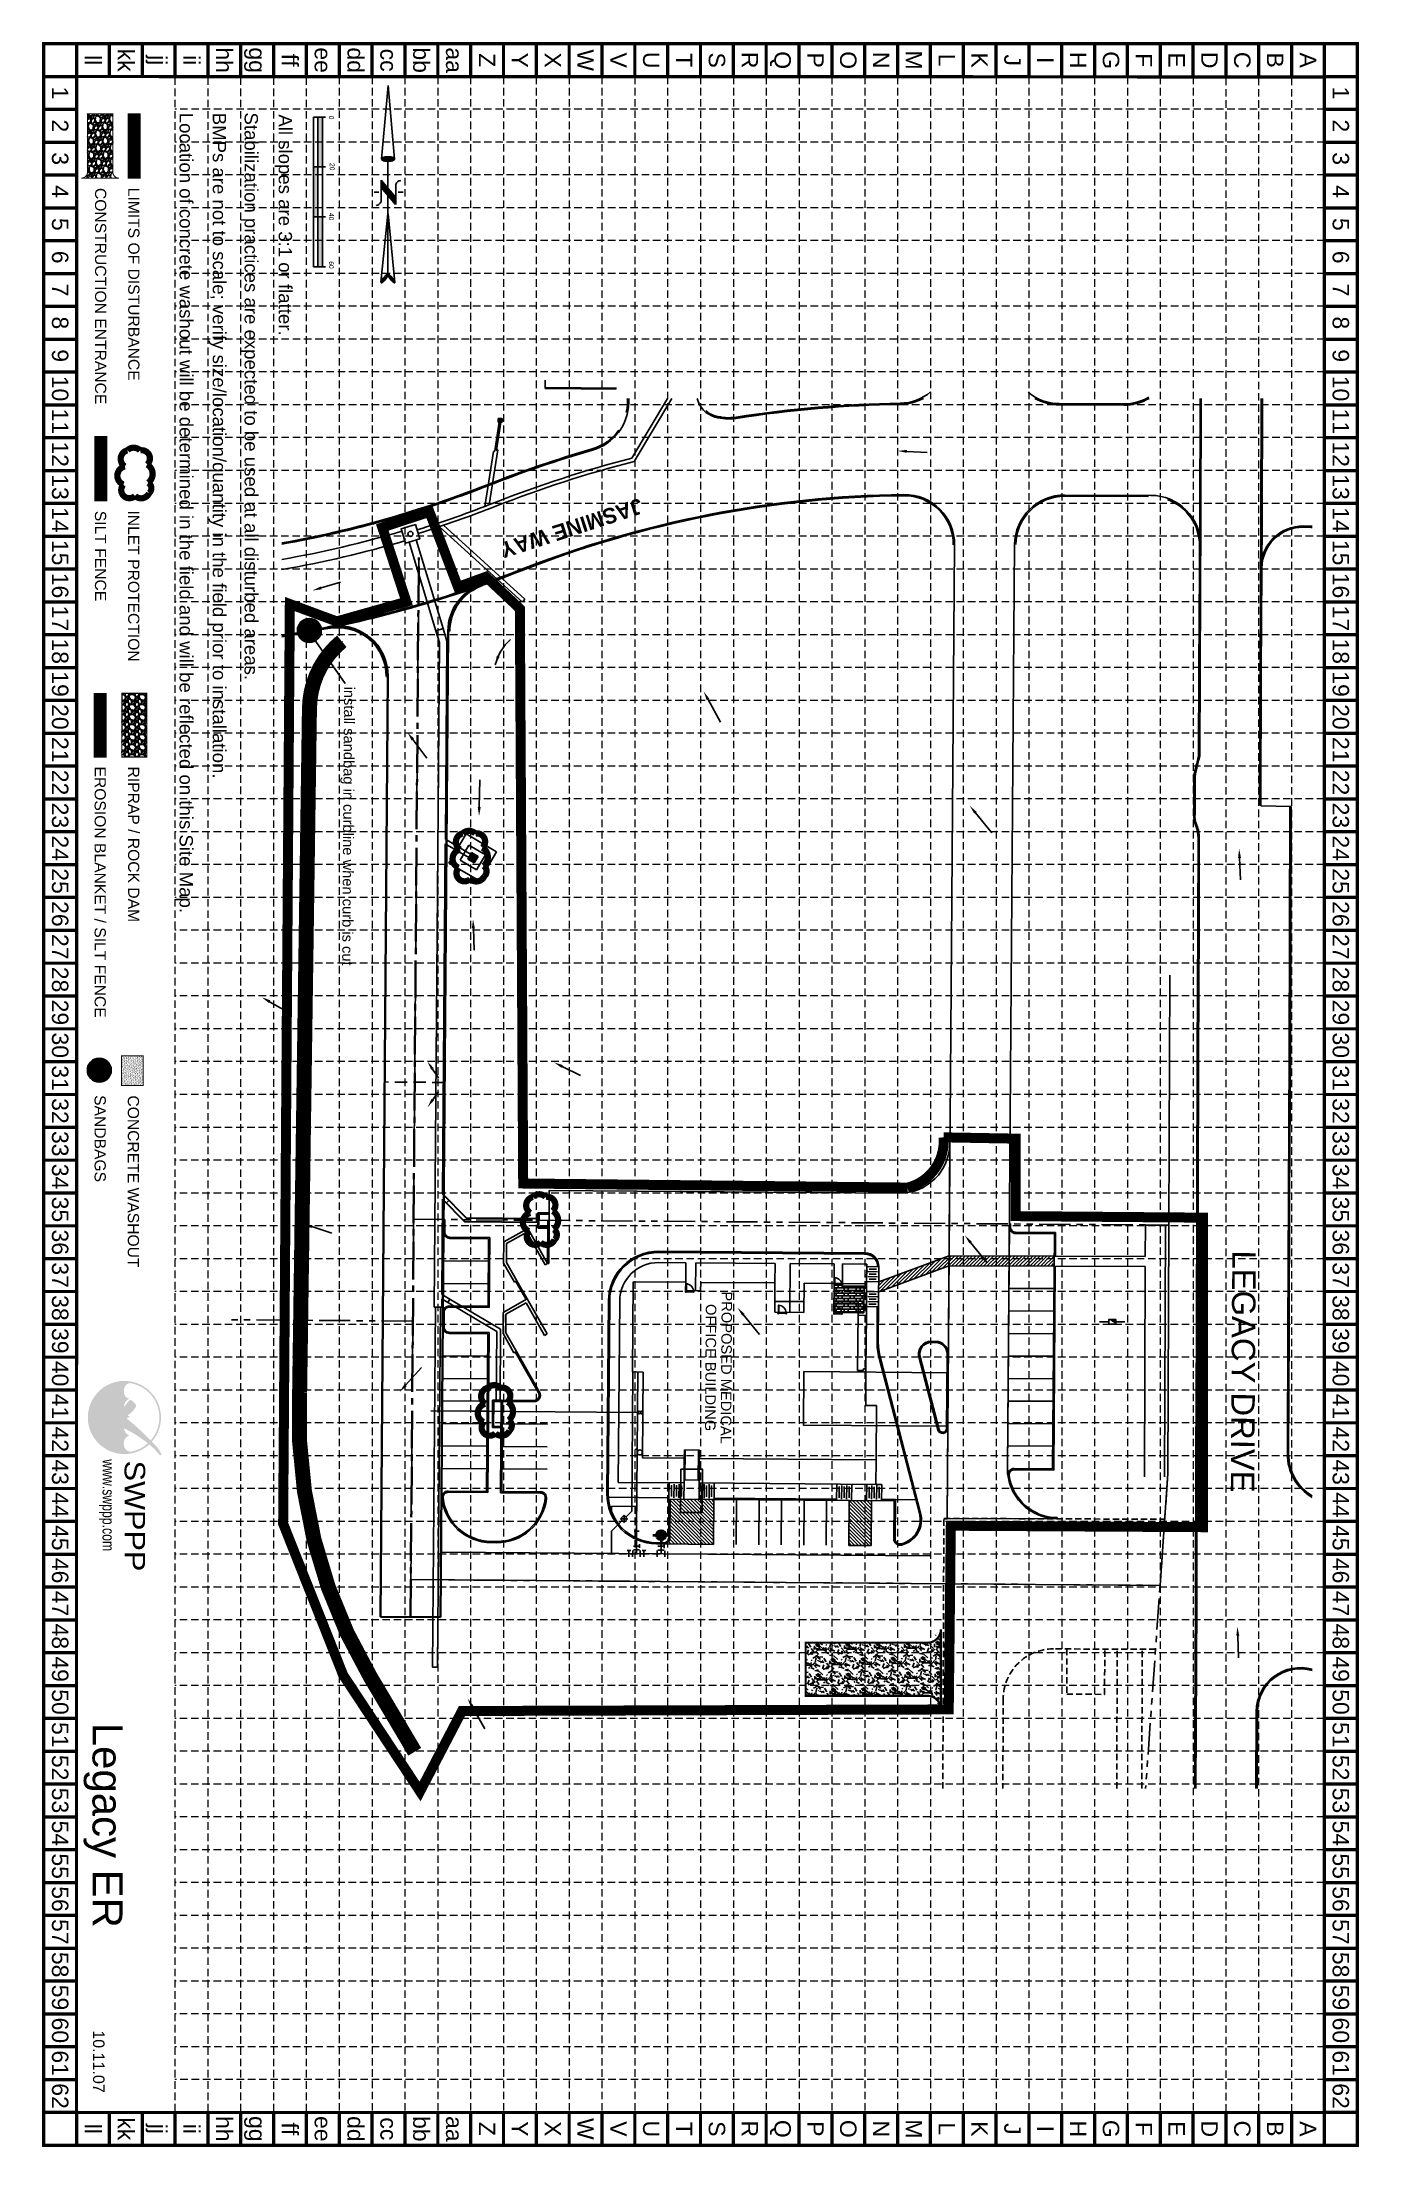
# Model space of a CAD drawing. Extents: x 2473588 to 2474115, y 7106861 to 7107703.
import ezdxf
from ezdxf.enums import TextEntityAlignment as Align

# ---------------------------------------------------------------- set-up
doc = ezdxf.new("R2010")
doc.units = 0
doc.header["$LTSCALE"] = 20
doc.header["$MEASUREMENT"] = 0
for name, pattern in [('ACAD_ISO02W100', [15, 12, -3]), ('HIDDEN', [0.375, 0.25, -0.125]), ('xbndy$0$HIDDEN2', [0.1875, 0.125, -0.0625]), ('xbndy$0$PHANTOM2', [1.25, 0.625, -0.125, 0.125, -0.125, 0.125, -0.125]), ('xsite$0$CENTER2', [1.125, 0.75, -0.125, 0.125, -0.125]), ('xstm-creme$0$HIDDEN2', [0.1875, 0.125, -0.0625])]:
    doc.linetypes.add(name, pattern=pattern)
for name, color, linetype in [('BASE', 7, 'Continuous'), ('C-ANNO-GDBK', 4, 'HIDDEN'), ('DR-IP', 5, 'Continuous'), ('DR-IP-CIR', 3, 'Continuous'), ('Filter Fabric', 1, 'FENCE'), ('GRID', 254, 'HIDDEN'), ('LEGEND', 7, 'Continuous'), ('LOGO', 7, 'Continuous'), ('MISC-TXT', 7, 'Continuous'), ('NARROW', 7, 'Continuous'), ('TEXT', 4, 'Continuous'), ('xasblt$0$EX-CONC', 11, 'Continuous'), ('xasblt$0$EX-CURB', 11, 'Continuous'), ('xbndy$0$BDY', 1, 'xbndy$0$PHANTOM2'), ('xbndy$0$PROESMT', 7, 'xbndy$0$HIDDEN2'), ('xsite-creme$0$CURB', 251, 'Continuous'), ('xstm$0$UT-ST-INLET', 11, 'Continuous'), ('xstm$0$UT-ST-INLET-SHADE', 11, 'Continuous'), ('xstm$0$UT-ST-LINE', 11, 'Continuous'), ('xstm-creme$0$UT-ST-INLET', 251, 'Continuous'), ('xstm-creme$0$UT-ST-INLET-SHADE', 251, 'Continuous'), ('xstm-creme$0$UT-ST-LINE', 251, 'Continuous')]:
    doc.layers.add(name, color=color, linetype=linetype)
for name, color, linetype, lineweight in [('Level 18', 7, 'Continuous', 0), ('xbndy$0$Level 25', 7, 'Continuous', 0), ('xsite$0$C-DRIV-CNTR', 7, 'xsite$0$CENTER2', 35), ('xsite$0$C-DRIV-CURB-BACK', 182, 'Continuous', 35), ('xsite$0$C-DRIV-CURB-FACE', 182, 'Continuous', 35), ('Xsite-Huff$0$Level 17', 251, 'Continuous', 0), ('Xsite-Huff$0$Level 31', 251, 'Continuous', 0), ('Xsite-Huff$0$Level 38', 251, 'Continuous', 0), ('Xsite-Huff$0$Level 43', 251, 'Continuous', 0), ('Xsite-Huff$0$Level 46', 251, 'Continuous', 0)]:
    doc.layers.add(name, color=color, linetype=linetype, lineweight=lineweight)
doc.styles.add('BOLD', font='bold.shx', dxfattribs={"height": 1.171875})
doc.styles.add("L200'", font='ARIAL.TTF', dxfattribs={"height": 0.001969})
doc.styles.add('LOGO1', font='ROCKEB.TTF', dxfattribs={"height": 25})
doc.styles.get("Standard").update_dxf_attribs({"font": 'ARIAL.TTF'})
doc.linetypes.add('FENCE', pattern='A,0.5,-0.1,["X",Standard,S=0.1,R=0,X=-0.05,Y=-0.05],-0.1', length=0.7)

msp = doc.modelspace()

# ---------------------------------------------------------------- texts
at = {"color": 7, "width": 1}
for s, height, p in [('0', 1.92, (2473703.05, 7107673.34)), ('20', 1.915, (2473703.34, 7107654.43)), ('40', 1.915, (2473703.05, 7107634.46)), ('60', 1.915, (2473703.05, 7107615.15))]:
    msp.add_text(s, height=height, rotation=270, dxfattribs=at).set_placement(p)
at = {"insert": (2473620.51, 7106989.98), "char_height": 12, "width": 86.4905, "attachment_point": 2, "rotation": 270}
msp.add_mtext('Legacy ER', dxfattribs=at)
at = {"layer": 'BASE', "width": 1}
for s, height, p in [('ll', 6.563, (2473608.7, 7107695.54)), ('kk', 6.562, (2473621.83, 7107695.54)), ('jj', 6.562, (2473634.95, 7107695.54)), ('ii', 6.563, (2473648.08, 7107695.54)), ('hh', 6.563, (2473661.2, 7107695.54)), ('gg', 6.562, (2473674.33, 7107695.54)), ('ff', 6.562, (2473687.45, 7107695.54)), ('ee', 6.563, (2473700.58, 7107695.54)), ('dd', 6.563, (2473713.7, 7107695.54)), ('cc', 6.562, (2473726.83, 7107695.54)), ('bb', 6.562, (2473739.95, 7107695.54)), ('aa', 6.563, (2473753.08, 7107695.54)), ('Z', 6.56, (2473766.2, 7107695.54)), ('Y', 6.56, (2473779.33, 7107695.54)), ('X', 6.56, (2473792.45, 7107695.54)), ('W', 6.56, (2473805.58, 7107695.54)), ('V', 6.56, (2473818.7, 7107695.54)), ('U', 6.56, (2473831.83, 7107695.54)), ('T', 6.56, (2473844.95, 7107695.54)), ('S', 6.56, (2473858.08, 7107695.54)), ('R', 6.56, (2473871.2, 7107695.54)), ('Q', 6.56, (2473884.33, 7107695.54)), ('P', 6.56, (2473897.45, 7107695.54)), ('O', 6.56, (2473910.58, 7107695.54)), ('N', 6.56, (2473923.7, 7107695.54)), ('M', 6.56, (2473936.83, 7107695.54)), ('L', 6.56, (2473949.95, 7107695.54)), ('K', 6.56, (2473963.08, 7107695.54)), ('J', 6.56, (2473976.2, 7107695.54)), ('I', 6.56, (2473989.33, 7107695.54)), ('H', 6.56, (2474002.45, 7107695.54)), ('G', 6.56, (2474015.58, 7107695.54)), ('F', 6.56, (2474028.7, 7107695.54)), ('E', 6.56, (2474041.83, 7107695.54)), ('D', 6.56, (2474054.95, 7107695.54)), ('C', 6.56, (2474068.08, 7107695.54)), ('B', 6.56, (2474081.2, 7107695.54)), ('A', 6.56, (2474094.33, 7107695.54)), ('1', 6.56, (2473595.58, 7107682.42)), ('1', 6.56, (2474107.45, 7107682.42)), ('2', 6.56, (2473595.58, 7107669.29)), ('2', 6.56, (2474107.45, 7107669.29)), ('3', 6.56, (2473595.58, 7107656.17)), ('3', 6.56, (2474107.45, 7107656.17)), ('4', 6.56, (2473595.58, 7107643.04)), ('4', 6.56, (2474107.45, 7107643.04)), ('5', 6.56, (2473595.58, 7107629.92)), ('5', 6.56, (2474107.45, 7107629.92)), ('6', 6.56, (2473595.58, 7107616.79)), ('6', 6.56, (2474107.45, 7107616.79)), ('7', 6.56, (2473595.58, 7107603.67)), ('7', 6.56, (2474107.45, 7107603.67)), ('8', 6.56, (2473595.58, 7107590.54)), ('8', 6.56, (2474107.45, 7107590.54)), ('9', 6.56, (2473595.58, 7107577.42)), ('9', 6.56, (2474107.45, 7107577.42)), ('10', 6.563, (2473595.58, 7107564.29)), ('10', 6.562, (2474107.45, 7107564.29)), ('11', 6.563, (2473595.58, 7107551.17)), ('11', 6.562, (2474107.45, 7107551.17)), ('12', 6.563, (2473595.58, 7107538.04)), ('12', 6.562, (2474107.45, 7107538.04)), ('13', 6.563, (2473595.58, 7107524.92)), ('13', 6.562, (2474107.45, 7107524.92)), ('14', 6.563, (2473595.58, 7107511.79)), ('14', 6.562, (2474107.45, 7107511.79)), ('15', 6.563, (2473595.58, 7107498.67)), ('15', 6.562, (2474107.45, 7107498.67)), ('16', 6.563, (2473595.58, 7107485.54)), ('16', 6.562, (2474107.45, 7107485.54)), ('17', 6.563, (2473595.58, 7107472.42)), ('17', 6.562, (2474107.45, 7107472.42)), ('18', 6.563, (2473595.58, 7107459.29)), ('18', 6.562, (2474107.45, 7107459.29)), ('19', 6.563, (2473595.58, 7107446.17)), ('19', 6.562, (2474107.45, 7107446.17)), ('20', 6.563, (2473595.58, 7107433.04)), ('20', 6.562, (2474107.45, 7107433.04)), ('21', 6.563, (2473595.58, 7107419.92)), ('21', 6.562, (2474107.45, 7107419.92)), ('22', 6.563, (2473595.58, 7107406.79)), ('22', 6.562, (2474107.45, 7107406.79)), ('23', 6.563, (2473595.58, 7107393.67)), ('23', 6.562, (2474107.45, 7107393.67)), ('24', 6.563, (2473595.58, 7107380.54)), ('24', 6.562, (2474107.45, 7107380.54)), ('25', 6.563, (2473595.58, 7107367.42)), ('25', 6.562, (2474107.45, 7107367.42)), ('26', 6.563, (2473595.58, 7107354.29)), ('26', 6.562, (2474107.45, 7107354.29)), ('27', 6.563, (2473595.58, 7107341.17)), ('27', 6.562, (2474107.45, 7107341.17)), ('28', 6.563, (2473595.58, 7107328.04)), ('28', 6.562, (2474107.45, 7107328.04)), ('29', 6.563, (2473595.58, 7107314.92)), ('29', 6.562, (2474107.45, 7107314.92)), ('30', 6.563, (2473595.58, 7107301.79)), ('30', 6.562, (2474107.45, 7107301.79)), ('31', 6.563, (2473595.58, 7107288.67)), ('31', 6.562, (2474107.45, 7107288.67)), ('32', 6.563, (2473595.58, 7107275.54)), ('32', 6.562, (2474107.45, 7107275.54)), ('33', 6.563, (2473595.58, 7107262.42)), ('33', 6.562, (2474107.45, 7107262.42)), ('34', 6.563, (2473595.58, 7107249.29)), ('34', 6.562, (2474107.45, 7107249.29)), ('35', 6.563, (2473595.58, 7107236.17)), ('35', 6.562, (2474107.45, 7107236.17)), ('36', 6.563, (2473595.58, 7107223.04)), ('36', 6.562, (2474107.45, 7107223.04)), ('37', 6.563, (2473595.58, 7107209.92)), ('37', 6.562, (2474107.45, 7107209.92)), ('38', 6.563, (2473595.58, 7107196.79)), ('38', 6.562, (2474107.45, 7107196.79)), ('39', 6.563, (2473595.58, 7107183.67)), ('39', 6.562, (2474107.45, 7107183.67)), ('40', 6.563, (2473595.58, 7107170.54)), ('40', 6.562, (2474107.45, 7107170.54)), ('41', 6.563, (2473595.58, 7107157.42)), ('41', 6.562, (2474107.45, 7107157.42)), ('42', 6.563, (2473595.58, 7107144.29)), ('42', 6.562, (2474107.45, 7107144.29)), ('43', 6.563, (2473595.58, 7107131.17)), ('43', 6.562, (2474107.45, 7107131.17)), ('44', 6.563, (2473595.58, 7107118.04)), ('44', 6.562, (2474107.45, 7107118.04)), ('45', 6.563, (2473595.58, 7107104.92)), ('45', 6.562, (2474107.45, 7107104.92)), ('46', 6.563, (2473595.58, 7107091.79)), ('46', 6.562, (2474107.45, 7107091.79)), ('47', 6.563, (2473595.58, 7107078.67)), ('47', 6.562, (2474107.45, 7107078.67)), ('48', 6.563, (2473595.58, 7107065.54)), ('48', 6.562, (2474107.45, 7107065.54)), ('49', 6.563, (2473595.58, 7107052.42)), ('49', 6.562, (2474107.45, 7107052.42)), ('50', 6.563, (2473595.58, 7107039.29)), ('50', 6.562, (2474107.45, 7107039.29)), ('51', 6.563, (2473595.58, 7107026.17)), ('51', 6.562, (2474107.45, 7107026.17)), ('52', 6.563, (2473595.58, 7107013.04)), ('52', 6.562, (2474107.45, 7107013.04)), ('53', 6.563, (2473595.58, 7106999.92)), ('53', 6.562, (2474107.45, 7106999.92)), ('54', 6.563, (2473595.58, 7106986.79)), ('54', 6.562, (2474107.45, 7106986.79)), ('55', 6.563, (2473595.58, 7106973.67)), ('55', 6.562, (2474107.45, 7106973.67)), ('56', 6.563, (2473595.58, 7106960.54)), ('56', 6.562, (2474107.45, 7106960.54)), ('57', 6.563, (2473595.58, 7106947.42)), ('57', 6.562, (2474107.45, 7106947.42)), ('58', 6.563, (2473595.58, 7106934.29)), ('58', 6.562, (2474107.45, 7106934.29)), ('59', 6.563, (2473595.58, 7106921.17)), ('59', 6.562, (2474107.45, 7106921.17)), ('60', 6.563, (2473595.58, 7106908.04)), ('60', 6.562, (2474107.45, 7106908.04)), ('61', 6.563, (2473595.58, 7106894.92)), ('61', 6.562, (2474107.45, 7106894.92)), ('62', 6.563, (2473595.58, 7106881.79)), ('62', 6.562, (2474107.45, 7106881.79)), ('ll', 6.563, (2473608.7, 7106868.67)), ('kk', 6.562, (2473621.83, 7106868.67)), ('jj', 6.562, (2473634.95, 7106868.67)), ('ii', 6.563, (2473648.08, 7106868.67)), ('hh', 6.563, (2473661.2, 7106868.67)), ('gg', 6.562, (2473674.33, 7106868.67)), ('ff', 6.562, (2473687.45, 7106868.67)), ('ee', 6.563, (2473700.58, 7106868.67)), ('dd', 6.563, (2473713.7, 7106868.67)), ('cc', 6.562, (2473726.83, 7106868.67)), ('bb', 6.562, (2473739.95, 7106868.67)), ('aa', 6.563, (2473753.08, 7106868.67)), ('Z', 6.56, (2473766.2, 7106868.67)), ('Y', 6.56, (2473779.33, 7106868.67)), ('X', 6.56, (2473792.45, 7106868.67)), ('W', 6.56, (2473805.58, 7106868.67)), ('V', 6.56, (2473818.7, 7106868.67)), ('U', 6.56, (2473831.83, 7106868.67)), ('T', 6.56, (2473844.95, 7106868.67)), ('S', 6.56, (2473858.08, 7106868.67)), ('R', 6.56, (2473871.2, 7106868.67)), ('Q', 6.56, (2473884.33, 7106868.67)), ('P', 6.56, (2473897.45, 7106868.67)), ('O', 6.56, (2473910.58, 7106868.67)), ('N', 6.56, (2473923.7, 7106868.67)), ('M', 6.56, (2473936.83, 7106868.67)), ('L', 6.56, (2473949.95, 7106868.67)), ('K', 6.56, (2473963.08, 7106868.67)), ('J', 6.56, (2473976.2, 7106868.67)), ('H', 6.56, (2474002.45, 7106868.67)), ('G', 6.56, (2474015.58, 7106868.67)), ('F', 6.56, (2474028.7, 7106868.67)), ('E', 6.56, (2474041.83, 7106868.67)), ('D', 6.56, (2474054.95, 7106868.67)), ('C', 6.56, (2474068.08, 7106868.67)), ('B', 6.56, (2474081.2, 7106868.67)), ('A', 6.56, (2474094.33, 7106868.67)), ('I', 6.56, (2473989.33, 7106868.67))]:
    msp.add_text(s, height=height, rotation=270, dxfattribs=at).set_placement(p, align=Align.MIDDLE_CENTER)
at = {"layer": 'BASE', "color": 7, "style": "L200'", "width": 1}
for s, p in [('Location of concrete washout will be determined in the field and will be reflected on this Site Map.', (2473643.3, 7107674.53)), ('BMPs are not to scale; verify size/location/quantity in the field prior to installation.', (2473656.57, 7107674.54)), ('Stabilization practices are expected to be used at all disturbed areas.', (2473669.29, 7107674.64)), ('All slopes are 3:1 or flatter.', (2473682.92, 7107673.86))]:
    msp.add_text(s, height=5.3228, rotation=270, dxfattribs=at).set_placement(p)
at = {"layer": 'BASE', "width": 1}
msp.add_text('10.11.07', height=4.594, rotation=270, dxfattribs=at).set_placement((2473608.71, 7106895.57), align=Align.CENTER)
at = {"layer": 'LEGEND', "style": "L200'", "width": 1}
for s, height, p in [('CONSTRUCTION ENTRANCE', 4.4755, (2473609.51, 7107644.45)), ('LIMITS OF DISTURBANCE', 4.4755, (2473622.79, 7107644.54)), ('SILT FENCE', 4.476, (2473609.48, 7107515.41)), ('INLET PROTECTION', 4.4755, (2473622.75, 7107515.55)), ('EROSION BLANKET / SILT FENCE', 4.4755, (2473609.35, 7107413.2)), ('RIPRAP / ROCK DAM', 4.4755, (2473622.73, 7107413.19)), ('SANDBAGS', 4.476, (2473609.33, 7107281.85)), ('CONCRETE WASHOUT', 4.4755, (2473622.62, 7107281.73))]:
    msp.add_text(s, height=height, rotation=270, dxfattribs=at).set_placement(p)
at = {"layer": 'Level 18', "color": 6, "linetype": 'Continuous', "lineweight": 0, "char_height": 4.2, "attachment_point": 5, "rotation": 269.59885, "line_spacing_factor": 0.9}
for s, insert in [('{\\C7;install sandbag in curbline when curb is cut}', (2473710.15, 7107389.39)), ('{\\C7;PROPOSED MEDICAL\\POFFICE BUILDING}', (2473858.69, 7107172.92))]:
    msp.add_mtext(s, dxfattribs=dict(at, insert=insert))
at = {"layer": 'MISC-TXT', "style": 'BOLD'}
msp.add_text('JASMINE WAY', height=6.25, rotation=197.95971, dxfattribs=at).set_placement((2473800.04, 7107508.49), align=Align.MIDDLE)
at = {"layer": 'MISC-TXT'}
msp.add_text('LEGACY DRIVE', height=9.375, rotation=269.63134, dxfattribs=at).set_placement((2474068.47, 7107171.38), align=Align.MIDDLE)

# ---------------------------------------------------------------- blocks, each defined once
blk = doc.blocks.new('xstm-creme$0$zinlet')
at = {"layer": 'xstm-creme$0$UT-ST-INLET-SHADE'}
blk.add_hatch(color=9, dxfattribs=at).paths.add_polyline_path([(0, 1), (0, 0), (1, 0), (1, 1)])
at = {"layer": 'xstm-creme$0$UT-ST-INLET'}
for p, q in [((0, 1), (1, 1)), ((0, 1), (0, 0)), ((0, 0), (1, 0)), ((1, 1), (1, 0))]:
    blk.add_line(p, q, dxfattribs=at)
blk = doc.blocks.new('Xsite-Huff$0$Opening-Door_Single_2')
at = {"color": 0, "linetype": 'ByBlock', "lineweight": -2}
blk.add_line((0.508, -0.60325), (9.652, -0.60325), dxfattribs=at)
at = {"color": 0, "linetype": 'ByBlock', "lineweight": -2, "flags": 128}
for points in [[(0.508, 0), (0, 0), (0, -1.2065), (0.508, -1.2065)], [(10.16, 0), (9.652, 0), (9.652, -1.2065), (10.16, -1.2065)], [(1.016, -1.2065), (0.508, -1.2065), (0.508, -10.3505), (1.016, -10.3505)]]:
    blk.add_lwpolyline(points, close=True, dxfattribs=at)
at = {"color": 0, "linetype": 'ByBlock', "lineweight": -2}
blk.add_arc((0.508, -1.2065), 9.144, 270, 0, dxfattribs=at)
blk = doc.blocks.new('North Arrow')
at = {"layer": 'NARROW'}
for p, q in [((0, 0), (22.36, 2)), ((0, 0), (22.33, -2.02)), ((28.77, -2.09), (34.02, 2.32)), ((36.18, 2.33), (30.46, 2.33)), ((36.16, 2.32), (31.04, -2.09)), ((32.43, 3.06), (32.43, 4.63)), ((39.1, 0.01), (59.96, 2.11)), ((31.2, -0.05), (21.66, -0.05)), ((21.66, -0.05), (21.66, -0.05)), ((28.77, -2.09), (34.95, -2.09)), ((32.43, -4.26), (32.43, -2.8)), ((57.45, -0.05), (33.41, -0.05)), ((59.83, -2.14), (39.04, -0.01)), ((57.69, -0.03), (57.77, -0.01)), ((57.77, -0.05), (57.69, -0.03))]:
    blk.add_line(p, q, dxfattribs=at)
blk.add_lwpolyline([(22.36, -2.03), (22.59, -1.93, 0.091577), (22.87, -1.44, 0.048306), (23.03, -0.75), (23.07, -0.01), (23.01, 0.82, 0.048306), (22.87, 1.42, 0.091577), (22.59, 1.91), (22.36, 2.01), (22.14, 1.91, 0.091577), (21.86, 1.42, 0.048306), (21.72, 0.82), (21.66, -0.01), (21.72, -0.83, 0.048306), (21.86, -1.44, 0.091577), (22.14, -1.93)], format="xyb", close=True, dxfattribs=at)
for points in [[(57.46, -0.03), (57.44, 0.08, -0.066818), (57.67, 0.47, -0.03073), (58.01, 0.84), (58.52, 1.29), (59.07, 1.7, -0.03073), (59.5, 1.95, -0.066818), (59.93, 2.1), (60.04, 2.06)], [(60.04, 2.06), (60.05, 1.95, -0.066818), (59.82, 1.56, -0.03073), (59.43, 1.14), (58.97, 0.74), (58.42, 0.33, -0.03073), (57.99, 0.08, -0.036692), (57.76, -0.02)], [(57.46, -0.04), (57.44, -0.15, 0.066818), (57.67, -0.54, 0.03073), (58.01, -0.9), (58.52, -1.36), (59.07, -1.77, 0.03073), (59.5, -2.02, 0.066818), (59.93, -2.17), (60.04, -2.13)], [(60.04, -2.13), (60.05, -2.01, 0.066818), (59.82, -1.63, 0.03073), (59.43, -1.2), (58.97, -0.8), (58.42, -0.4, 0.03073), (57.99, -0.15, 0.036692), (57.76, -0.05)]]:
    blk.add_lwpolyline(points, format="xyb", dxfattribs=at)
for centre, start, end in [((30.46, 3.86), 178.8769, 270), ((34.95, -3.62), 358.8769, 90)]:
    blk.add_arc(centre, 1.53, start, end, dxfattribs=at)
for points in [[(23.03, -0.76), (21.67, -0.05), (23.07, -0.05), (21.72, 0.82)], [(23.07, -0.05), (21.72, 0.82), (23.02, 0.75), (21.85, 1.42)], [(23.02, 0.75), (21.85, 1.42), (22.87, 1.44), (22.14, 1.91)], [(22.87, 1.44), (22.14, 1.91), (22.59, 1.91), (22.36, 2)], [(31.05, -2.09), (36.15, 2.36), (28.75, -2.06), (34.01, 2.36)], [(57.44, 0.08), (57.7, -0.01), (57.5, 0.21), (57.77, -0.01)], [(57.45, -0.04), (57.69, -0.02), (57.44, 0.08), (57.7, -0.01)], [(57.5, 0.21), (57.77, -0.01), (57.6, 0.39), (57.94, 0.06)], [(57.6, 0.39), (57.94, 0.06), (57.68, 0.5), (58.07, 0.13)], [(57.68, 0.5), (58.07, 0.13), (57.84, 0.66), (58.29, 0.26)], [(57.84, 0.66), (58.29, 0.26), (58.03, 0.86), (58.52, 0.41)], [(58.03, 0.86), (58.52, 0.41), (58.26, 1.07), (58.73, 0.57)], [(58.26, 1.07), (58.73, 0.57), (58.52, 1.3), (59.05, 0.81)], [(58.52, 1.3), (59.05, 0.81), (58.7, 1.42), (59.26, 0.99)], [(59.26, 1), (58.69, 1.42), (59.45, 1.15), (59, 1.65)], [(59.45, 1.15), (59, 1.65), (59.62, 1.34), (59.28, 1.82)], [(59.62, 1.34), (59.28, 1.82), (59.81, 1.55), (59.49, 1.95)], [(59.81, 1.55), (59.49, 1.95), (59.93, 1.73), (59.69, 2.04)], [(59.93, 1.73), (59.69, 2.04), (60.05, 1.94), (59.93, 2.1)], [(60.05, 1.94), (59.93, 2.1), (60.04, 2.06)], [(22.87, -1.44), (21.72, -0.87), (23.03, -0.76), (21.67, -0.05)], [(22.58, -1.93), (21.86, -1.45), (22.87, -1.44), (21.72, -0.87)], [(22.36, -2.01), (22.14, -1.93), (22.58, -1.93), (21.86, -1.45)], [(57.44, -0.14), (57.69, -0.02), (57.45, -0.04), (57.69, -0.02)], [(57.46, -0.19), (57.7, -0.03), (57.44, -0.14), (57.69, -0.02)], [(57.53, -0.33), (57.76, -0.05), (57.46, -0.19), (57.7, -0.03)], [(57.63, -0.48), (57.9, -0.1), (57.53, -0.33), (57.76, -0.05)], [(57.78, -0.66), (58.09, -0.2), (57.63, -0.48), (57.9, -0.1)], [(57.97, -0.87), (58.34, -0.35), (57.78, -0.66), (58.09, -0.2)], [(58.24, -1.11), (58.61, -0.54), (57.97, -0.87), (58.34, -0.35)], [(58.61, -1.43), (58.93, -0.77), (58.24, -1.11), (58.61, -0.54)], [(58.91, -1.64), (59.2, -1), (58.61, -1.43), (58.93, -0.77)], [(59.12, -1.79), (59.57, -1.36), (58.92, -1.65), (59.2, -1.01)], [(59.35, -1.93), (59.81, -1.62), (59.12, -1.79), (59.57, -1.36)], [(59.54, -1.32), (59.41, -1.18), (59.21, -1.01)], [(59.58, -2.05), (59.93, -1.79), (59.35, -1.93), (59.81, -1.62)], [(59.78, -2.13), (60.05, -2.01), (59.58, -2.05), (59.93, -1.79)], [(59.92, -2.17), (60.04, -2.13), (59.78, -2.13), (60.05, -2.01)]]:
    blk.add_solid(points, dxfattribs=at)
blk = doc.blocks.new('new logo')
at = {"layer": 'LOGO'}
h = blk.add_hatch(color=170, dxfattribs=at)
h.paths.add_polyline_path([(67.4, 44.1), (66.8, 44.7), (66.3, 45.2), (66, 45.8), (65.5, 46.4), (65.1, 47.2), (64.7, 47.9), (64.4, 48.5), (64.2, 49), (63.9, 49.6), (63.7, 50.1), (63.3, 51), (62.9, 52), (62.6, 52.8), (62.4, 53.3), (62.2, 53.7), (62.1, 54.2), (61.9, 54.7), (61.7, 55.2), (61.5, 55.7), (61.3, 56.3), (61, 56.8), (60.8, 57.4), (60.5, 57.9), (60.2, 58.5), (60, 59.1), (59.7, 59.6), (59.3, 60.2), (59, 60.8), (58.7, 61.3), (58.3, 61.9), (58, 62.4), (57.6, 62.9), (57.3, 63.4), (56.9, 63.9), (56.6, 64.3), (56.3, 64.7), (55.9, 65.1), (55.6, 65.5), (55.2, 65.9), (54.9, 66.2), (54, 66.2), (52.9, 66.3), (52, 66.5), (51.5, 66.6), (50.9, 66.8), (50.3, 67), (49.4, 67.4), (48.3, 67.9), (47.3, 68.6), (46.5, 69.3), (45.7, 70), (45, 70.8), (44.4, 71.5), (44, 72.2), (43.6, 72.7), (43.4, 72.9), (43.2, 73.2), (43.1, 73.4), (43, 73.5), (42.8, 73.7), (42.7, 73.7), (42.7, 73.8), (42.6, 73.8), (42.5, 73.7), (42.5, 73.6), (42.4, 73.5), (42.4, 73.4), (42.3, 73.2), (42.2, 72.8), (42, 72.1), (41.7, 71.5), (41.4, 70.9), (41, 70.3), (40.5, 69.8), (40, 69.2), (39.4, 68.7), (38.8, 68.2), (38.1, 67.7), (37.3, 67.3), (36.5, 66.9), (35.7, 66.6), (34.9, 66.3), (34, 66.1), (33, 66), (31.9, 65.9), (30.8, 65.9), (29.6, 65.9), (28.6, 66), (27.6, 66.1), (26.7, 66.4), (25.8, 66.7), (25, 67.1), (24.1, 67.6), (23.2, 68.2), (22.4, 68.9), (21.8, 69.5), (21.4, 69.9), (21, 70.4), (20.6, 70.9), (20.2, 71.5), (19.9, 72.1), (19.5, 72.9), (19.2, 73.8), (18.9, 74.8, -0.595729), (106.3, 106.8), (107, 107.5), (107.5, 108), (108.1, 108.6, 37.93689), (112.3, 104.5), (112.1, 104.2), (111.6, 103.7), (111.1, 103.1), (110.6, 102.5, -0.146449), (123.6, 75), (123.3, 74.5), (123.1, 74), (122.9, 73.5), (122.8, 73.1), (122.5, 72.4), (122.2, 71.7), (121.9, 71.1), (121.5, 70.5), (121.1, 70), (120.7, 69.5), (120.2, 69), (119.6, 68.6), (119, 68.1), (118.4, 67.7), (117.8, 67.4), (117.1, 67), (116.5, 66.7), (115.8, 66.5), (115, 66.3), (114.3, 66.1), (113.5, 66), (112.7, 65.9), (111.9, 65.8), (111.1, 65.8), (110.3, 65.8), (109.4, 65.9), (108.6, 66), (107.7, 66.2), (106.8, 66.4), (105.9, 66.7), (105.1, 67.1), (104.3, 67.5), (103.5, 68), (102.8, 68.6), (102.1, 69.3), (101.4, 70), (100.8, 70.7), (100.2, 71.4), (99.8, 72), (99.5, 72.5), (99.4, 72.8), (99.3, 73), (99.1, 73.2), (99, 73.4), (98.9, 73.5), (98.8, 73.6), (98.7, 73.6), (98.6, 73.6), (98.5, 73.5), (98.4, 73.4), (98.4, 73.3), (98.3, 73.2), (98.2, 73), (98.1, 72.8), (97.8, 72.4), (97.4, 71.8), (96.9, 71.1), (96.4, 70.5), (95.9, 70.1), (95.4, 69.6), (94.8, 69.1), (94.2, 68.6), (93.5, 68.2), (92.8, 67.7), (91.9, 67.3), (91, 66.9), (90.1, 66.6), (89.4, 66.4), (88.6, 66.2), (87.8, 66.1), (87.6, 65.6), (87.4, 65.1), (87.1, 64.4), (86.9, 63.8), (86.6, 63), (86.3, 62.2), (85.9, 61.3), (85.6, 60.4), (85.3, 59.5), (84.9, 58.6), (84.6, 57.7), (84.2, 56.7), (83.9, 55.8), (83.5, 54.9), (83.2, 54), (82.9, 53.2), (82.6, 52.4), (82.3, 51.6), (82.1, 51), (81.9, 50.3), (81.6, 49.8), (81.3, 48.9), (80.9, 48.1), (80.5, 47.3), (80.1, 46.6), (79.6, 45.9), (79.1, 45.4), (78.6, 44.8), (78.1, 44.3), (77.6, 43.9), (77, 43.5), (76.5, 43.1), (75.9, 42.8), (75.3, 42.6), (74.6, 42.3), (73.7, 42.1), (73, 41.9), (72.2, 41.9), (71.6, 42), (70.9, 42.2), (70.1, 42.5), (69.4, 42.8), (68.7, 43.1), (68, 43.5)])
h.paths.add_polyline_path([(71.8, 72), (70.7, 73.9), (70.1, 75.2), (69.7, 74.3), (68.7, 72.6), (67.9, 71.7), (67.9, 71.5), (68.1, 71.2), (68.3, 71), (68.4, 70.8), (68.5, 70.6), (68.7, 70.4), (68.8, 70.2), (68.9, 70.1), (69, 70), (69.1, 69.8), (69.3, 69.7), (69.4, 69.7), (69.5, 69.6), (69.6, 69.5), (69.7, 69.5), (69.8, 69.4), (69.9, 69.4), (70.1, 69.3), (70.2, 69.3), (70.3, 69.2), (70.4, 69.2), (70.5, 69.2), (70.6, 69.2), (70.8, 69.2), (70.9, 69.2), (71, 69.2), (71.1, 69.2), (71.2, 69.2), (71.3, 69.2), (71.4, 69.2), (71.5, 69.2), (71.6, 69.2), (71.7, 69.3), (71.8, 69.3), (71.9, 69.3), (72, 69.4), (72.1, 69.5), (72.2, 69.5), (72.3, 69.6), (72.5, 69.6), (72.6, 69.7), (72.7, 69.8), (72.8, 69.9), (72.9, 70), (73, 70.1), (73.1, 70.2), (73.2, 70.3), (73.3, 70.4), (72.5, 71.1)], flags=17)
blk.add_hatch(color=240, dxfattribs=at).paths.add_polyline_path([(117.7, 117.3), (118.9, 118.2), (119.8, 118.9), (120.6, 119.5), (121.3, 119.9), (121.9, 120.3), (122.4, 120.6), (122.8, 120.9), (123.1, 121.1), (123.4, 121.3), (123.7, 121.4), (124, 121.6), (124.2, 121.7), (124.4, 121.8), (124.6, 121.9), (124.8, 121.9), (125, 122), (125.2, 122.1), (125.4, 122.2), (125.6, 122.2), (125.8, 122.3), (125.9, 122.4), (126.1, 122.4), (126.3, 122.5), (126.4, 122.5), (126.6, 122.6), (126.7, 122.6), (126.8, 122.7), (126.9, 122.7), (127.1, 122.7), (127.2, 122.8), (127.3, 122.8), (127.4, 122.8), (127.5, 122.8), (127.6, 122.8), (127.7, 122.8), (127.8, 122.8), (127.9, 122.8), (128, 122.8), (128.1, 122.8), (128.1, 122.8), (128.2, 122.8), (128.3, 122.8), (128.4, 122.8), (128.4, 122.7), (128.5, 122.7), (128.5, 122.7), (128.6, 122.7), (128.6, 122.6), (128.7, 122.6), (128.7, 122.6), (128.7, 122.5), (128.7, 122.5), (128.8, 122.4), (128.8, 122.4), (128.8, 122.3), (128.8, 122.3), (128.8, 122.2), (128.8, 122.1), (128.8, 122.1), (128.8, 122), (128.8, 121.9), (128.8, 121.8), (128.8, 121.8), (128.8, 121.7), (128.8, 121.6), (128.7, 121.5), (128.7, 121.4), (128.7, 121.3), (128.6, 121.3), (128.6, 121.2), (128.5, 121.1), (128.4, 121), (128.4, 120.8), (128.3, 120.7), (128.2, 120.6), (128.1, 120.4), (128, 120.3), (127.8, 120.1), (127.7, 120), (127.6, 119.8), (127.4, 119.6), (127.3, 119.4), (127.1, 119.2), (126.8, 119), (126.6, 118.8), (126.3, 118.5), (125.9, 118.2), (125.5, 117.9), (125.1, 117.5), (124.6, 117), (124, 116.6), (123.5, 116.1), (122.9, 115.6), (122.3, 115.1), (121.7, 114.5), (121.1, 114), (120.6, 113.5), (120, 113), (119.5, 112.5), (119, 112), (118.5, 111.5), (118, 111), (117.5, 110.5), (117, 109.9), (116.5, 109.4), (116, 108.8), (115.5, 108.3), (115, 107.7), (114.5, 107.1), (114, 106.6), (113.5, 106), (113, 105.4), (112.5, 104.8), (112.1, 104.2), (111.6, 103.7), (111.1, 103.1), (110.6, 102.4), (110.1, 101.8), (109.6, 101.1), (109, 100.4), (108.5, 99.7), (107.9, 98.9), (107.3, 98.1), (106.7, 97.3), (106, 96.4), (105.4, 95.6), (104.8, 94.7), (104.2, 93.9), (103.6, 93.1), (103.1, 92.3), (102.5, 91.5), (102, 90.6), (101.4, 89.8), (100.9, 89), (100.3, 88.2), (99.8, 87.3), (99.2, 86.5), (98.6, 85.6), (98.1, 84.7), (97.5, 83.8), (96.9, 82.9), (96.4, 82), (95.9, 81.1), (95.4, 80.3), (94.9, 79.5), (94.5, 78.7), (94, 78), (93.6, 77.2), (93.2, 76.5), (92.8, 75.8), (92.4, 75), (92, 74.3), (91.6, 73.5), (91.2, 72.8), (90.8, 72), (90.4, 71.3), (90, 70.6), (89.6, 69.9), (89.3, 69.3), (89, 68.7), (88.8, 68.2), (88.5, 67.7), (88.3, 67.3), (88.1, 66.9), (88, 66.5), (87.8, 66.1), (87.6, 65.6), (87.4, 65.1), (87.1, 64.4), (86.9, 63.8), (86.6, 63), (86.3, 62.2), (85.9, 61.3), (85.6, 60.4), (85.3, 59.5), (84.9, 58.6), (84.6, 57.7), (84.2, 56.7), (83.9, 55.8), (83.5, 54.9), (83.2, 54), (82.9, 53.2), (82.6, 52.4), (82.3, 51.6), (82.1, 51), (81.9, 50.3), (81.6, 49.8), (81.4, 49.2), (81.2, 48.7), (81, 48.3), (80.8, 47.9), (80.6, 47.5), (80.4, 47.1), (80.2, 46.7), (80, 46.4), (79.7, 46.1), (79.5, 45.8), (79.2, 45.5), (79, 45.2), (78.7, 44.9), (78.5, 44.7), (78.2, 44.4), (78, 44.2), (77.7, 44), (77.4, 43.8), (77.2, 43.6), (76.9, 43.4), (76.6, 43.2), (76.3, 43), (76, 42.9), (75.7, 42.7), (75.5, 42.6), (75.2, 42.5), (74.9, 42.4), (74.6, 42.3), (74.3, 42.2), (74, 42.1), (73.8, 42.1), (73.5, 42), (73.2, 42), (73, 41.9), (72.7, 41.9), (72.5, 41.9), (72.2, 41.9), (72, 42), (71.8, 42), (71.5, 42.1), (71.3, 42.1), (71.1, 42.2), (70.8, 42.2), (70.6, 42.3), (70.4, 42.4), (70.1, 42.5), (69.9, 42.6), (69.6, 42.7), (69.4, 42.8), (69.2, 42.9), (68.9, 43), (68.7, 43.1), (68.5, 43.2), (68.2, 43.4), (68, 43.6), (67.8, 43.7), (67.6, 43.9), (67.4, 44.1), (67.2, 44.3), (67, 44.5), (66.8, 44.7), (66.6, 44.9), (66.5, 45.1), (66.3, 45.4), (66.1, 45.6), (65.9, 45.9), (65.7, 46.2), (65.4, 46.6), (65.2, 47), (65, 47.4), (64.7, 47.9), (64.4, 48.5), (64.2, 49), (63.9, 49.6), (63.7, 50.1), (63.4, 50.7), (63.2, 51.3), (63, 51.8), (62.8, 52.3), (62.6, 52.8), (62.4, 53.3), (62.2, 53.7), (62.1, 54.2), (61.9, 54.7), (61.7, 55.2), (61.5, 55.7), (61.3, 56.3), (61, 56.8), (60.8, 57.4), (60.5, 57.9), (60.2, 58.5), (60, 59.1), (59.7, 59.6), (59.3, 60.2), (59, 60.8), (58.7, 61.3), (58.3, 61.9), (58, 62.4), (57.6, 62.9), (57.3, 63.4), (56.9, 63.9), (56.6, 64.3), (56.3, 64.7), (55.9, 65.1), (55.6, 65.5), (55.2, 65.9), (54.9, 66.3), (54.5, 66.6), (54.1, 67), (53.7, 67.4), (53.3, 67.8), (52.8, 68.1), (52.4, 68.5), (51.9, 68.9), (51.4, 69.3), (50.9, 69.7), (50.5, 70), (50, 70.4), (49.5, 70.8), (49.1, 71.1), (48.7, 71.5), (48.2, 71.8), (47.8, 72.1), (47.5, 72.4), (47.1, 72.7), (46.8, 72.9), (46.6, 73.1), (46.3, 73.3), (46.1, 73.5), (45.9, 73.6), (45.7, 73.8), (45.6, 73.9), (45.5, 74), (45.3, 74.2), (45.2, 74.3), (45.1, 74.4), (45, 74.6), (45, 74.7), (44.9, 74.8), (44.8, 75), (44.8, 75.1), (44.8, 75.2), (44.7, 75.4), (44.7, 75.5), (44.7, 75.7), (44.7, 75.8), (44.7, 76), (44.7, 76.1), (44.7, 76.3), (44.8, 76.4), (44.8, 76.6), (44.9, 76.7), (44.9, 76.9), (45, 77.1), (45.1, 77.2), (45.2, 77.4), (45.3, 77.6), (45.4, 77.8), (45.6, 78), (45.7, 78.2), (45.9, 78.5), (46.1, 78.7), (46.3, 79), (46.6, 79.3), (46.8, 79.5), (47.1, 79.8), (47.3, 80.1), (47.6, 80.4), (47.9, 80.7), (48.2, 81), (48.5, 81.3), (48.8, 81.6), (49.2, 81.9), (49.5, 82.2), (49.8, 82.5), (50.1, 82.7), (50.4, 83), (50.7, 83.2), (51, 83.4), (51.2, 83.6), (51.5, 83.8), (51.7, 83.9), (51.9, 84.1), (52.1, 84.2), (52.2, 84.3), (52.4, 84.4), (52.5, 84.5), (52.7, 84.5), (52.8, 84.6), (53, 84.6), (53.1, 84.6), (53.2, 84.7), (53.3, 84.7), (53.5, 84.7), (53.6, 84.7), (53.7, 84.7), (53.8, 84.7), (54, 84.7), (54.1, 84.6), (54.2, 84.6), (54.3, 84.5), (54.5, 84.5), (54.6, 84.4), (54.7, 84.4), (54.9, 84.3), (55, 84.2), (55.2, 84.1), (55.3, 84.1), (55.5, 84), (55.7, 83.9), (55.9, 83.7), (56.1, 83.6), (56.4, 83.4), (56.7, 83.2), (57, 83), (57.3, 82.8), (57.7, 82.5), (58, 82.3), (58.4, 82), (58.8, 81.7), (59.2, 81.4), (59.6, 81.1), (60, 80.8), (60.4, 80.5), (60.8, 80.2), (61.2, 79.9), (61.5, 79.6), (61.9, 79.3), (62.3, 78.9), (62.6, 78.6), (63, 78.3), (63.3, 77.9), (63.7, 77.5), (64, 77.2), (64.3, 76.8), (64.6, 76.4), (64.9, 76), (65.2, 75.6), (65.5, 75.2), (65.8, 74.8), (66.1, 74.4), (66.4, 74), (66.7, 73.6), (66.9, 73.2), (67.2, 72.8), (67.4, 72.5), (67.6, 72.1), (67.8, 71.8), (67.9, 71.5), (68.1, 71.2), (68.3, 71), (68.4, 70.8), (68.5, 70.6), (68.7, 70.4), (68.8, 70.2), (68.9, 70.1), (69, 70), (69.1, 69.8), (69.3, 69.7), (69.4, 69.7), (69.5, 69.6), (69.6, 69.5), (69.7, 69.5), (69.8, 69.4), (69.9, 69.4), (70.1, 69.3), (70.2, 69.3), (70.3, 69.2), (70.4, 69.2), (70.5, 69.2), (70.6, 69.2), (70.8, 69.2), (70.9, 69.2), (71, 69.2), (71.1, 69.2), (71.2, 69.2), (71.3, 69.2), (71.4, 69.2), (71.5, 69.2), (71.6, 69.2), (71.7, 69.3), (71.8, 69.3), (71.9, 69.3), (72, 69.4), (72.1, 69.5), (72.2, 69.5), (72.3, 69.6), (72.5, 69.6), (72.6, 69.7), (72.7, 69.8), (72.8, 69.9), (72.9, 70), (73, 70.1), (73.1, 70.2), (73.2, 70.3), (73.3, 70.5), (73.5, 70.6), (73.6, 70.8), (73.7, 70.9), (73.9, 71.1), (74, 71.3), (74.2, 71.5), (74.3, 71.8), (74.5, 72), (74.7, 72.3), (74.9, 72.6), (75.1, 72.8), (75.3, 73.1), (75.6, 73.5), (75.8, 73.8), (76.1, 74.1), (76.4, 74.5), (76.7, 74.9), (77, 75.3), (77.3, 75.7), (77.7, 76.1), (78, 76.5), (78.4, 77), (78.8, 77.4), (79.2, 77.9), (79.6, 78.4), (80, 78.9), (80.5, 79.5), (81, 80), (81.5, 80.6), (82, 81.1), (82.5, 81.7), (83, 82.3), (83.6, 82.9), (84.1, 83.5), (84.7, 84.1), (85.2, 84.7), (85.7, 85.3), (86.2, 85.8), (86.7, 86.4), (87.2, 86.9), (87.7, 87.4), (88.1, 87.9), (88.6, 88.5), (89.1, 89), (89.5, 89.5), (90, 90.1), (90.5, 90.6), (91, 91.2), (91.5, 91.7), (92.1, 92.3), (92.6, 92.9), (93.2, 93.5), (93.8, 94.1), (94.4, 94.8), (95, 95.4), (95.6, 96), (96.3, 96.7), (96.9, 97.3), (97.6, 98), (98.2, 98.6), (98.8, 99.2), (99.4, 99.8), (100, 100.3), (100.5, 100.9), (101.1, 101.4), (101.6, 102), (102.1, 102.5), (102.7, 103.1), (103.2, 103.6), (103.7, 104.1), (104.2, 104.7), (104.8, 105.2), (105.3, 105.8), (105.9, 106.3), (106.4, 106.9), (107, 107.5), (107.5, 108), (108.1, 108.6), (108.7, 109.2), (109.3, 109.8), (109.9, 110.3), (110.4, 110.9), (111, 111.5), (111.6, 112), (112.2, 112.6), (112.8, 113.1), (113.4, 113.6), (114, 114.2), (114.6, 114.7), (115.3, 115.3), (116, 115.9), (116.8, 116.6)])
at = {"layer": 'LOGO', "style": 'LOGO1'}
for s, height, width, p in [('SWPPP', 31.32, 1.115, (137, 67)), ('www.swppp.com', 18.112, 0.77, (135, 33.4))]:
    blk.add_text(s, height=height, dxfattribs=dict(at, width=width)).set_placement(p)
blk = doc.blocks.new('A$C57FF0DE2')
at = {"layer": 'LEGEND'}
h = blk.add_hatch(dxfattribs=at)
h.set_pattern_fill('GRAVEL', color=4, scale=12.12978, angle=-43.9343, style=0)
h.set_pattern_definition([(184.078545, (-16953.9589, -7375.3296), (-145.625087407, -11.28760953), [1.631892, -161.557608]), (141.035445, (-16955.58666, -7375.4457), (113.237128543, -92.257414723), [2.800378, -277.2373425]), (88.576145, (-16957.76405, -7373.6847), (-5.225581405, -180.24641271), [1.974583, -195.483922]), (223.3394446, (-16963.27475, -7372.58624), (177.055775817, 166.285927511), [2.550141, -252.46388]), (248.8994447, (-16965.12946, -7374.33645), (57.316828247, 146.901385807), [2.500615, -247.561204]), (313.339445, (-16966.0297, -7376.6694), (-166.285928728, 177.055774522), [2.550141, -252.46388]), (353.759945, (-16964.2795, -7378.5241), (-197.716592613, 22.057643972), [3.372431, -333.8703645]), (28.3210447, (-16960.92705, -7378.8907), (246.298520053, 133.259747471), [3.183922, -315.208358]), (77.4953447, (-16958.12423, -7377.3802), (39.527577623, 180.884562647), [2.558777, -253.3192105]), (131.302145, (-16957.5702, -7374.8821), (87.670104464, -101.31142111), [2.921239, -143.140659]), (178.4631448, (-16959.4983, -7372.68756), (-197.3975459475, 4.906497499), [3.777796, -374.002057]), (94.879845, (-16954.7112, -7381.0055), (-10.649509716, 111.32282808), [1.289408, -127.651912]), (127.534945, (-16954.82085, -7379.7207), (96.72410062, -126.878709165), [2.45309, -242.856524]), (181.065745, (-16956.315, -7377.7755), (-8.416038, -8.735099), [1.715406, -15.438687]), (159.264345, (-16955.9169, -7376.1381), (60.50756203, -24.60997108), [0.92378, -91.4538716]), (247.867145, (-16956.7809, -7375.811), (16.51301342, 34.6213262), [1.306414, -64.014453]), (347.029545, (-16957.273, -7377.0212), (43.03736403, -7.77787554), [2.12185, -68.606315]), (117.630845, (-16955.2053, -7377.4975), (9.0541745, -25.5671571), [1.534308, -36.8234284]), (332.455245, (-16961.8472, -7370.92976), (112.599028716, -57.95514838), [2.149397, -212.790851]), (26.4119447, (-16959.94144, -7371.9237), (-127.516753543, -62.421976376), [1.803225, -178.518922]), (249.264345, (-16953.5221, -7375.7504), (24.60997126, 60.50756158), [1.8475474, -90.5301034]), (299.676245, (-16954.1763, -7377.4783), (-62.102937912, 110.365599102), [2.149397, -212.79085]), (295.509745, (-16967.0652, -7376.3455), (-26.84346069, 59.55035087), [2.072737, -101.564152]), (250.8408447, (-16966.1725, -7378.2162), (48.90100641, 138.166201593), [1.736718, -171.935301]), (22.867145, (-16961.8508, -7384.5697), (59.55038006, 26.84339718), [1.8475474, -90.530104]), (333.419745, (-16960.1485, -7383.85174), (-147.220367054, 74.468141438), [2.033327, -201.298843]), (25.509745, (-16966.131, -7380.4458), (-59.5503513, -26.8434605), [1.0363684, -102.600521]), (57.375645, (-16962.375, -7384.0647), (24.92907294, 43.35640756), [0.6184975, -61.231481]), (122.029545, (-16962.0415, -7383.5438), (17.78927477, -33.98319054), [2.500615, -47.511742]), (142.074745, (-16963.3677, -7381.42386), (95.766991776, -75.425262757), [2.3173945, -229.4217254]), (259.755845, (-16958.0305, -7377.8074), (8.0969594, 25.8862356), [1.749381, -41.985159]), (309.222945, (-16958.3416, -7379.52886), (131.664494964, -160.542861123), [3.054206, -302.365855]), (17.011145, (-16956.4103, -7381.8949), (-93.85263822, -27.481535465), [1.248834, -123.634894]), (46.065745, (-16955.216, -7381.53), (-0.319061, 17.151132), [0.727787, -11.401993]), (76.322145, (-16963.2899, -7380.9935), (-23.971928787, -94.809794945), [1.6851176, -166.8271715]), (4.078545, (-16962.89145, -7379.35615), (145.625087407, 11.28760953), [3.263784, -159.925716]), (316.065745, (-16959.636, -7379.124), (17.151132, 0.319061), [3.153743, -8.976037]), (281.370545, (-16957.3648, -7381.3122), (-28.438592406, 145.306056558), [1.917888, -189.8707695]), (210.120345, (-16956.9867, -7383.1924), (-42.39923885, -26.5243519), [1.76612, -86.540013]), (163.711745, (-16958.51433, -7384.0787), (-250.127215955, 72.55360882), [2.875546, -284.6795576]), (131.491845, (-16961.27446, -7383.2722), (-105.140266389, 118.143517444), [3.042137, -301.1712055])])
edge = h.paths.add_edge_path()
edge.add_line((77.7, -45.5), (77.7, 0))
edge.add_arc((70.1, 0), 7.58, 270.0391, 360, ccw=False)
edge.add_line((70.1, -7.6), (0.6, -7.6))
edge.add_line((0.6, -7.6), (0.6, -37.9))
edge.add_line((0.6, -37.9), (70.1, -37.9))
edge.add_arc((70.1, -45.5), 7.58, 0, 90.0391, ccw=False)
at = {"layer": 'LEGEND', "color": 4, "const_width": 1.21}
blk.add_lwpolyline([(77.7, -45.5), (77.7, 0, -0.414014), (70.1, -7.6), (0.6, -7.6), (0.6, -37.9), (70.1, -37.9, -0.414413)], format="xyb", close=True, dxfattribs=at)

# ---------------------------------------------------------------- hatches: boundary and pattern name
h = msp.add_hatch(color=7)
h.paths.add_polyline_path([(2473698.63, 7107652.86), (2473700.43, 7107652.86), (2473700.43, 7107672.81), (2473698.63, 7107672.81)])
h.paths.add_polyline_path([(2473698.63, 7107652.86), (2473696.83, 7107652.86), (2473696.83, 7107632.91), (2473698.63, 7107632.91)])
h.paths.add_polyline_path([(2473700.43, 7107632.91), (2473698.63, 7107632.91), (2473698.63, 7107612.96), (2473700.43, 7107612.96)])
at = {"layer": 'BASE'}
h = msp.add_hatch(dxfattribs=at)
h.set_pattern_fill('AR-SAND', color=30, scale=0.346164, angle=-90, style=0)
h.set_pattern_definition([(307.5, (2473594.102, 7107004.65503), (0.6669969, 0.021806), [0, -0.5261692, 0, -0.5884787, 0, -0.5625164]), (277.5, (2473594.102, 7107004.655), (0.9769253, -0.612633), [0, -0.28385445, 0, -0.4742446, 0, -0.1817361]), (237.5, (2473594.102, 7107005.0808), (0.001959, -1.0780037), [0, -0.173082, 0, -0.6230951, 0, -0.8134853]), (227.5, (2473594.102, 7107005.0808), (0.3038196, -1.0406127), [0, -0.086541, 0, -0.4084735, 0, -0.4673213])])
h.paths.add_polyline_path([(2473620.06, 7107285.73), (2473628.72, 7107285.73), (2473628.72, 7107297.58), (2473620.06, 7107297.58)])
at = {"layer": 'DR-IP-CIR'}
h = msp.add_hatch(dxfattribs=at)
h.set_pattern_fill('ANSI31', color=3, style=0)
h.set_pattern_definition([(45, (83.96238, 175.77616), (-0.0883883476483, 0.0883883476483), [])])
edge = h.paths.add_edge_path()
edge.add_arc((2473695.18, 7107467.59), 4.78, 0, 360)
h = msp.add_hatch(dxfattribs=at)
h.set_pattern_fill('ANSI31', color=3, style=0)
h.set_pattern_definition([(45, (0, 0), (-0.0883883476483, 0.0883883476483), [])])
edge = h.paths.add_edge_path()
edge.add_arc((2473611.22, 7107291.82), 4.78, 0, 360)
at = {"layer": 'LEGEND'}
h = msp.add_hatch(dxfattribs=at)
h.set_pattern_fill('GRAVEL', color=4, scale=4.04326, angle=-133.93426, style=0)
h.set_pattern_definition([(94.078545, (2471160.69976, 7113325.55923), (-3.76253651, 48.541695802), [0.543964, -53.852536]), (51.035445, (2471160.66107, 7113326.10182), (-30.7524715744, -37.7457095144), [0.9334594, -92.4124475]), (358.576145, (2471161.24807, 7113326.82761), (-60.08213757, 1.741860468), [0.6581942, -65.1613074]), (133.3394446, (2471161.61423, 7113328.66451), (55.428642504, -59.018591939), [0.850047, -84.1546266]), (158.8994447, (2471161.03083, 7113329.28275), (48.967128602, -19.1056094155), [0.8335383, -82.5204014]), (223.339445, (2471160.25317, 7113329.58283), (59.018591507, 55.4286429093), [0.850047, -84.1546266]), (263.759945, (2471159.63494, 7113328.99943), (7.3525479905, 65.905530871), [1.1241435, -111.2901215]), (298.3210447, (2471159.51275, 7113327.88195), (44.4199158236, -82.0995066844), [1.0613072, -105.0694526]), (347.4953447, (2471160.01625, 7113326.94767), (60.2948542156, -13.1758592077), [0.8529257, -84.4397368]), (41.302145, (2471160.84894, 7113326.763), (-33.770473704, -29.223368155), [0.9737464, -47.713553]), (88.4631448, (2471161.58046, 7113327.4057), (1.6354991663, 65.7991819825), [1.2592652, -124.6673524]), (4.879845, (2471158.80782, 7113325.81), (37.10760936, 3.549836572), [0.4298026, -42.5506374]), (37.534945, (2471159.23607, 7113325.84655), (-42.292903055, -32.241366873), [0.8176968, -80.9521746]), (91.065745, (2471159.8845, 7113326.3447), (-2.9116997, 2.805346), [0.571802, -5.146229]), (69.264345, (2471160.43026, 7113326.2119), (-8.203323694, -20.169187342), [0.3079266, -30.4846239]), (157.867145, (2471160.5393, 7113326.4999), (11.54044207, -5.50433781), [0.4354712, -21.338151]), (257.029545, (2471160.1359, 7113326.66395), (-2.59262518, -14.34578801), [0.7072834, -22.8687717]), (27.630845, (2471159.9772, 7113325.9747), (-8.5223857, -3.01805816), [0.511436, -12.2744761]), (242.455245, (2471162.16639, 7113328.18867), (-19.318382793, -37.533009572), [0.7164657, -70.9302837]), (296.4119447, (2471161.83506, 7113327.5534), (-20.807325459, 42.505584514), [0.601075, -59.5063073]), (159.264345, (2471160.5595, 7113325.41364), (20.169187195, -8.203323754), [0.6158491, -30.1767011]), (209.676245, (2471159.98354, 7113325.6317), (36.788533034, 20.700979304), [0.7164657, -70.9302834]), (205.509745, (2471160.36113, 7113329.928), (19.850116955, 8.94782023), [0.6909123, -33.8547173]), (160.8408447, (2471159.73758, 7113329.63043), (46.055400531, -16.30033547), [0.578906, -57.311767]), (292.867145, (2471157.61974, 7113328.18987), (8.94779906, -19.850126686), [0.6158491, -30.1767013]), (243.419745, (2471157.85906, 7113327.62242), (24.822713813, 49.073455685), [0.6777757, -67.0996143]), (295.509745, (2471158.99436, 7113329.6166), (-8.947820165, 19.8501171), [0.3454561, -34.2001736]), (327.375645, (2471157.7881, 7113328.3646), (14.45213585, -8.30969098), [0.2061658, -20.4104937]), (32.029545, (2471157.9617, 7113328.2534), (-11.32773018, -5.92975826), [0.8335383, -15.8372473]), (52.074745, (2471158.66836, 7113328.6955), (-25.1417542524, -31.922330592), [0.7724648, -76.4739085]), (169.755845, (2471159.8739, 7113326.9164), (8.6287452, -2.69898646), [0.583127, -13.995053]), (219.222945, (2471159.30002, 7113327.02014), (-53.514287041, -43.888164988), [1.0180686, -100.7886184]), (287.011145, (2471158.51133, 7113326.37637), (-9.160511822, 31.28421274), [0.416278, -41.2116313]), (316.065745, (2471158.633, 7113325.9783), (5.717044, 0.1063536), [0.2425956, -3.8006644]), (346.322145, (2471158.8118, 7113328.66957), (-31.603264982, 7.990642929), [0.5617059, -55.6090572]), (274.078545, (2471159.3576, 7113328.53675), (3.76253651, -48.541695802), [1.087928, -53.308572]), (226.065745, (2471159.435, 7113327.4516), (0.1063536, -5.717044), [1.0512476, -2.9920124]), (191.370545, (2471158.70558, 7113326.69453), (48.435352186, 9.479530802), [0.639296, -63.2902565]), (120.120345, (2471158.07883, 7113326.5685), (-8.841450634, 14.133079617), [0.5887067, -28.846671]), (73.711745, (2471157.7834, 7113327.0777), (24.1845362733, 83.3757386517), [0.9585154, -94.8931859]), (41.491845, (2471158.05224, 7113327.99775), (39.3811724814, 35.046755463), [1.0140456, -100.3904018])])
edge = h.paths.add_edge_path()
edge.add_line((2473603.98, 7107648.35), (2473619.14, 7107648.35))
edge.add_ellipse((2473619.14, 7107650.88), major_axis=(-1.79, 1.79), ratio=1, start_angle=45.03906, end_angle=135, ccw=False)
edge.add_line((2473616.62, 7107650.88), (2473616.61, 7107674.04))
edge.add_line((2473616.61, 7107674.04), (2473606.5, 7107674.04))
edge.add_line((2473606.5, 7107674.04), (2473606.51, 7107650.88))
edge.add_ellipse((2473603.98, 7107650.88), major_axis=(1.79, 1.79), ratio=1, start_angle=225, end_angle=315.03906, ccw=False)
at = {"layer": 'LEGEND', "linetype": 'ACAD_ISO02W100'}
h = msp.add_hatch(dxfattribs=at)
h.set_pattern_fill('GRAVEL', color=240, scale=3.999476, angle=-90, style=0)
h.set_pattern_definition([(138.0128, (2473418.2954, 7107727.0573), (-35.99529162, 31.99580317), [0.538074, -53.269376]), (94.9697, (2473417.89545, 7107727.41724), (3.99944148, -47.99371956), [0.92335, -91.41173]), (42.5104, (2473417.81546, 7107728.33712), (-43.99427344, -39.99472567), [0.651067, -64.455687]), (177.2737, (2473416.8156, 7107729.89691), (79.98952618, -3.99946035), [0.840842, -83.24333]), (202.8337, (2473415.9757, 7107729.9369), (47.99370065, 19.99742101), [0.824512, -81.626803]), (267.2737, (2473415.2158, 7107729.61695), (3.99946032, 79.98952677), [0.840842, -83.24333]), (307.6942, (2473415.1758, 7107728.77706), (-39.99472413, 51.99322101), [1.11197, -110.08498]), (342.2553, (2473415.85572, 7107727.89718), (87.98846243, -27.996377), [1.049815, -103.931674]), (31.4296, (2473416.85559, 7107727.57722), (51.9931714, 31.99584317), [0.84369, -83.525354]), (85.2364, (2473417.5755, 7107728.01716), (-3.99944239, -43.99424286), [0.9632, -47.19687]), (132.3974, (2473417.65548, 7107728.97703), (-43.994207084, 47.993744754), [1.24563, -123.31735]), (48.8141, (2473416.7756, 7107725.93743), (23.99684676, 27.99634574), [0.42515, -42.089864]), (81.4692, (2473417.05556, 7107726.2574), (-7.99898414, -51.99318477), [0.808842, -80.07556]), (135, (2473417.1755, 7107727.0573), (-3.999477, 1e-15), [0.56561, -5.0905]), (113.1986, (2473417.6555, 7107727.33725), (7.9989578, -19.9973803), [0.304592, -30.15451]), (201.8014, (2473417.5355, 7107727.6172), (11.9984298, 3.9994759), [0.430756, -21.107084]), (300.9638, (2473417.13555, 7107727.4572), (7.9989624, -11.9984209), [0.699624, -22.62113]), (71.5651, (2473417.4955, 7107726.8573), (-3.99947, -7.9989543), [0.505898, -12.14156]), (286.3895, (2473417.5355, 7107729.9369), (11.9983996, -39.99477159), [0.708707, -70.162192]), (340.3462, (2473417.73547, 7107729.257), (-43.9942473, 15.99788611), [0.594566, -58.861924]), (203.1986, (2473418.2954, 7107726.8573), (19.9973802, 7.99895786), [0.60918, -29.849923]), (253.6105, (2473417.73547, 7107726.61734), (11.9983996, 39.99477159), [0.708707, -70.162192]), (249.444, (2473415.0558, 7107729.9369), (7.9989365, 19.9973888), [0.68343, -33.48811]), (204.7751, (2473414.81585, 7107729.297), (43.99425244, 19.99735016), [0.572637, -56.691148]), (336.8014, (2473414.2959, 7107726.8173), (19.9973802, -7.99895786), [0.60918, -29.849923]), (287.354, (2473414.85585, 7107726.57735), (-15.99788301, 51.99319971), [0.670436, -66.373005]), (339.444, (2473414.2959, 7107728.77706), (-19.9973886, 7.99893655), [0.341715, -33.829826]), (11.3099, (2473414.2959, 7107727.0573), (15.997908, 3.9994668), [0.203933, -20.189472]), (75.9638, (2473414.4959, 7107727.0973), (-3.9994685, -11.998431), [0.824512, -15.66575]), (96.009, (2473414.69587, 7107727.89718), (3.99947352, -39.9947618), [0.7641, -75.645786]), (213.6901, (2473416.7756, 7107727.4572), (7.9989507, 3.9994816), [0.576812, -13.843503]), (263.1572, (2473416.29566, 7107727.13728), (-7.99898449, -67.99109421), [1.007044, -99.697197]), (330.9454, (2473416.17567, 7107726.1374), (-27.9963353, 15.99790523), [0.41177, -40.765358]), (360, (2473416.5356, 7107725.9374), (3.999476, 3.999476), [0.23997, -3.759508]), (30.2564, (2473414.81585, 7107727.97717), (-27.99634357, -15.99788467), [0.555623, -55.006877]), (318.0128, (2473415.2958, 7107728.25713), (35.99529162, -31.99580317), [1.076147, -52.731303]), (270, (2473416.0957, 7107727.5372), (3.999476, -3.999476), [1.039864, -2.959612]), (235.3048, (2473416.09569, 7107726.49736), (27.99636819, 39.99473983), [0.632373, -62.604898]), (164.0546, (2473415.73573, 7107725.9774), (-15.9979055, 3.9994758), [0.58233, -28.534295]), (117.646, (2473415.1758, 7107726.1374), (-39.99479335, 75.99003254), [0.948136, -93.865604]), (85.4261, (2473414.73586, 7107726.9773), (3.99945546, 51.993193866), [1.003065, -99.303292])])
h.paths.add_polyline_path([(2473620.28, 7107442.48), (2473620.23, 7107417.03), (2473630.23, 7107417.03), (2473630.19, 7107442.48)])
at = {"layer": 'Xsite-Huff$0$Level 46', "lineweight": -2}
msp.add_hatch(color=256, dxfattribs=at).paths.add_polyline_path([(2474017.52, 7107190.3), (2474014.78, 7107192.18), (2474017.53, 7107192.16)], flags=16)
at = {"layer": 'xstm$0$UT-ST-INLET-SHADE'}
msp.add_hatch(color=5, dxfattribs=at).paths.add_polyline_path([(2473760, 7107378.81), (2473758.48, 7107376.23), (2473761.07, 7107374.71), (2473762.59, 7107377.29)])

# ---------------------------------------------------------------- linework, layer by layer
at = {"color": 7}
for p, q in [((2473696.83, 7107672.81), (2473696.83, 7107652.86)), ((2473700.43, 7107672.81), (2473696.83, 7107672.81)), ((2473698.63, 7107672.81), (2473698.63, 7107612.96)), ((2473700.43, 7107672.81), (2473700.43, 7107652.86)), ((2473700.43, 7107672.81), (2473701.62, 7107672.81)), ((2473696.83, 7107652.86), (2473696.83, 7107612.96)), ((2473700.43, 7107652.86), (2473696.83, 7107652.86)), ((2473700.43, 7107652.86), (2473700.43, 7107612.96)), ((2473700.43, 7107652.86), (2473701.62, 7107652.86)), ((2473700.43, 7107632.91), (2473696.83, 7107632.91)), ((2473700.43, 7107632.91), (2473701.62, 7107632.91)), ((2473700.43, 7107612.96), (2473696.83, 7107612.96)), ((2473700.43, 7107612.96), (2473701.62, 7107612.96))]:
    msp.add_line(p, q, dxfattribs=at)
at = {"layer": 'BASE', "color": 9}
msp.add_line((2474100.89, 7106875.23), (2473602.14, 7106875.23), dxfattribs=at)
at = {"layer": 'BASE', "const_width": 1.31}
for points in [[(2473589.02, 7107702.11), (2473589.02, 7106862.11), (2474114.02, 7106862.11), (2474114.02, 7107702.11)], [(2473602.14, 7107689.01), (2473602.11, 7106875.19), (2474100.9, 7106875.21), (2474100.91, 7107688.84)]]:
    msp.add_lwpolyline(points, close=True, dxfattribs=at)
for points in [[(2473602.14, 7107688.98), (2473602.14, 7107702.11)], [(2473615.27, 7107688.98), (2473615.27, 7107702.11)], [(2473628.39, 7107688.98), (2473628.39, 7107702.11)], [(2473641.52, 7107688.98), (2473641.52, 7107702.11)], [(2473654.64, 7107688.98), (2473654.64, 7107702.11)], [(2473667.77, 7107688.98), (2473667.77, 7107702.11)], [(2473680.89, 7107688.98), (2473680.89, 7107702.11)], [(2473694.02, 7107688.98), (2473694.02, 7107702.11)], [(2473707.14, 7107688.98), (2473707.14, 7107702.11)], [(2473720.27, 7107688.98), (2473720.27, 7107702.11)], [(2473733.39, 7107688.98), (2473733.39, 7107702.11)], [(2473746.52, 7107688.98), (2473746.52, 7107702.11)], [(2473759.64, 7107688.98), (2473759.64, 7107702.11)], [(2473772.77, 7107688.98), (2473772.77, 7107702.11)], [(2473785.89, 7107688.98), (2473785.89, 7107702.11)], [(2473799.02, 7107688.98), (2473799.02, 7107702.11)], [(2473812.14, 7107688.98), (2473812.14, 7107702.11)], [(2473825.27, 7107688.98), (2473825.27, 7107702.11)], [(2473838.39, 7107688.98), (2473838.39, 7107702.11)], [(2473851.52, 7107688.98), (2473851.52, 7107702.11)], [(2473864.64, 7107688.98), (2473864.64, 7107702.11)], [(2473877.77, 7107688.98), (2473877.77, 7107702.11)], [(2473890.89, 7107688.98), (2473890.89, 7107702.11)], [(2473904.02, 7107688.98), (2473904.02, 7107702.11)], [(2473917.14, 7107688.98), (2473917.14, 7107702.11)], [(2473930.27, 7107688.98), (2473930.27, 7107702.11)], [(2473943.39, 7107688.98), (2473943.39, 7107702.11)], [(2473956.52, 7107688.98), (2473956.52, 7107702.11)], [(2473969.64, 7107688.98), (2473969.64, 7107702.11)], [(2473982.77, 7107688.98), (2473982.77, 7107702.11)], [(2473995.89, 7107688.98), (2473995.89, 7107702.11)], [(2474009.02, 7107688.98), (2474009.02, 7107702.11)], [(2474022.14, 7107688.98), (2474022.14, 7107702.11)], [(2474035.27, 7107688.98), (2474035.27, 7107702.11)], [(2474048.39, 7107688.98), (2474048.39, 7107702.11)], [(2474061.52, 7107688.98), (2474061.52, 7107702.11)], [(2474074.64, 7107688.98), (2474074.64, 7107702.11)], [(2474087.77, 7107688.98), (2474087.77, 7107702.11)], [(2474100.89, 7107688.98), (2474100.89, 7107702.11)], [(2473589.02, 7107688.98), (2473602.14, 7107688.98)], [(2473969.64, 7107688.98), (2473982.77, 7107688.98)], [(2474100.89, 7107688.98), (2474114.02, 7107688.98)], [(2473589.02, 7107675.86), (2473602.14, 7107675.86)], [(2474100.89, 7107675.86), (2474114.02, 7107675.86)], [(2473589.02, 7107662.73), (2473602.14, 7107662.73)], [(2474100.89, 7107662.73), (2474114.02, 7107662.73)], [(2473589.02, 7107649.61), (2473602.14, 7107649.61)], [(2474100.89, 7107649.61), (2474114.02, 7107649.61)], [(2473589.02, 7107636.48), (2473602.14, 7107636.48)], [(2474100.89, 7107636.48), (2474114.02, 7107636.48)], [(2473589.02, 7107623.36), (2473602.14, 7107623.36)], [(2474100.89, 7107623.36), (2474114.02, 7107623.36)], [(2473589.02, 7107610.23), (2473602.14, 7107610.23)], [(2474100.89, 7107610.23), (2474114.02, 7107610.23)], [(2473589.02, 7107597.11), (2473602.14, 7107597.11)], [(2474100.89, 7107597.11), (2474114.02, 7107597.11)], [(2473589.02, 7107583.98), (2473602.14, 7107583.98)], [(2474100.89, 7107583.98), (2474114.02, 7107583.98)], [(2473589.02, 7107570.86), (2473602.14, 7107570.86)], [(2474100.89, 7107570.86), (2474114.02, 7107570.86)], [(2473589.02, 7107557.73), (2473602.14, 7107557.73)], [(2474100.89, 7107557.73), (2474114.02, 7107557.73)], [(2473589.02, 7107544.61), (2473602.14, 7107544.61)], [(2474100.89, 7107544.61), (2474114.02, 7107544.61)], [(2473589.02, 7107531.48), (2473602.14, 7107531.48)], [(2474100.89, 7107531.48), (2474114.02, 7107531.48)], [(2473589.02, 7107518.36), (2473602.14, 7107518.36)], [(2474100.89, 7107518.36), (2474114.02, 7107518.36)], [(2473589.02, 7107505.23), (2473602.14, 7107505.23)], [(2474100.89, 7107505.23), (2474114.02, 7107505.23)], [(2473589.02, 7107492.11), (2473602.14, 7107492.11)], [(2474100.89, 7107492.11), (2474114.02, 7107492.11)], [(2473589.02, 7107478.98), (2473602.14, 7107478.98)], [(2474100.89, 7107478.98), (2474114.02, 7107478.98)], [(2473589.02, 7107465.86), (2473602.14, 7107465.86)], [(2474100.89, 7107465.86), (2474114.02, 7107465.86)], [(2473589.02, 7107452.73), (2473602.14, 7107452.73)], [(2474100.89, 7107452.73), (2474114.02, 7107452.73)], [(2473589.02, 7107439.61), (2473602.14, 7107439.61)], [(2474100.89, 7107439.61), (2474114.02, 7107439.61)], [(2473589.02, 7107426.48), (2473602.14, 7107426.48)], [(2474100.89, 7107426.48), (2474114.02, 7107426.48)], [(2473589.02, 7107413.36), (2473602.14, 7107413.36)], [(2474100.89, 7107413.36), (2474114.02, 7107413.36)], [(2473589.02, 7107400.23), (2473602.14, 7107400.23)], [(2474100.89, 7107400.23), (2474114.02, 7107400.23)], [(2473589.02, 7107387.11), (2473602.14, 7107387.11)], [(2474100.89, 7107387.11), (2474114.02, 7107387.11)], [(2473589.02, 7107373.98), (2473602.14, 7107373.98)], [(2474100.89, 7107373.98), (2474114.02, 7107373.98)], [(2473589.02, 7107360.86), (2473602.14, 7107360.86)], [(2474100.89, 7107360.86), (2474114.02, 7107360.86)], [(2473589.02, 7107347.73), (2473602.14, 7107347.73)], [(2474100.89, 7107347.73), (2474114.02, 7107347.73)], [(2473589.02, 7107334.61), (2473602.14, 7107334.61)], [(2474100.89, 7107334.61), (2474114.02, 7107334.61)], [(2473589.02, 7107321.48), (2473602.14, 7107321.48)], [(2474100.89, 7107321.48), (2474114.02, 7107321.48)], [(2473589.02, 7107308.36), (2473602.14, 7107308.36)], [(2474100.89, 7107308.36), (2474114.02, 7107308.36)], [(2473589.02, 7107295.23), (2473602.14, 7107295.23)], [(2474100.89, 7107295.23), (2474114.02, 7107295.23)], [(2473589.02, 7107282.11), (2473602.14, 7107282.11)], [(2474100.89, 7107282.11), (2474114.02, 7107282.11)], [(2473589.02, 7107268.98), (2473602.14, 7107268.98)], [(2474100.89, 7107268.98), (2474114.02, 7107268.98)], [(2473589.02, 7107255.86), (2473602.14, 7107255.86)], [(2474100.89, 7107255.86), (2474114.02, 7107255.86)], [(2473589.02, 7107242.73), (2473602.14, 7107242.73)], [(2474100.89, 7107242.73), (2474114.02, 7107242.73)], [(2473589.02, 7107229.61), (2473602.14, 7107229.61)], [(2474100.89, 7107229.61), (2474114.02, 7107229.61)], [(2473589.02, 7107216.48), (2473602.14, 7107216.48)], [(2474100.89, 7107216.48), (2474114.02, 7107216.48)], [(2473589.02, 7107203.36), (2473602.14, 7107203.36)], [(2474100.89, 7107203.36), (2474114.02, 7107203.36)], [(2473589.02, 7107190.23), (2473602.14, 7107190.23)], [(2474100.89, 7107190.23), (2474114.02, 7107190.23)], [(2473589.02, 7107177.11), (2473602.14, 7107177.11)], [(2474100.89, 7107177.11), (2474114.02, 7107177.11)], [(2473589.02, 7107163.98), (2473602.14, 7107163.98)], [(2474100.89, 7107163.98), (2474114.02, 7107163.98)], [(2473589.02, 7107150.86), (2473602.14, 7107150.86)], [(2474100.89, 7107150.86), (2474114.02, 7107150.86)], [(2473589.02, 7107137.73), (2473602.14, 7107137.73)], [(2474100.89, 7107137.73), (2474114.02, 7107137.73)], [(2473589.02, 7107124.61), (2473602.14, 7107124.61)], [(2474100.89, 7107124.61), (2474114.02, 7107124.61)], [(2473589.02, 7107111.48), (2473602.14, 7107111.48)], [(2474100.89, 7107111.48), (2474114.02, 7107111.48)], [(2473589.02, 7107098.36), (2473602.14, 7107098.36)], [(2474100.89, 7107098.36), (2474114.02, 7107098.36)], [(2473589.02, 7107085.23), (2473602.14, 7107085.23)], [(2474100.89, 7107085.23), (2474114.02, 7107085.23)], [(2473589.02, 7107072.11), (2473602.14, 7107072.11)], [(2474100.89, 7107072.11), (2474114.02, 7107072.11)], [(2473589.02, 7107058.98), (2473602.14, 7107058.98)], [(2474100.89, 7107058.98), (2474114.02, 7107058.98)], [(2473589.02, 7107045.86), (2473602.14, 7107045.86)], [(2474100.89, 7107045.86), (2474114.02, 7107045.86)], [(2473589.02, 7107032.73), (2473602.14, 7107032.73)], [(2474100.89, 7107032.73), (2474114.02, 7107032.73)], [(2473589.02, 7107019.61), (2473602.14, 7107019.61)], [(2474100.89, 7107019.61), (2474114.02, 7107019.61)], [(2473589.02, 7107006.48), (2473602.14, 7107006.48)], [(2474100.89, 7107006.48), (2474114.02, 7107006.48)], [(2473589.02, 7106993.36), (2473602.14, 7106993.36)], [(2474100.89, 7106993.36), (2474114.02, 7106993.36)], [(2473589.02, 7106980.23), (2473602.14, 7106980.23)], [(2474100.89, 7106980.23), (2474114.02, 7106980.23)], [(2473589.02, 7106967.11), (2473602.14, 7106967.11)], [(2474100.89, 7106967.11), (2474114.02, 7106967.11)], [(2473589.02, 7106953.98), (2473602.14, 7106953.98)], [(2474100.89, 7106953.98), (2474114.02, 7106953.98)], [(2473589.02, 7106940.86), (2473602.14, 7106940.86)], [(2474100.89, 7106940.86), (2474114.02, 7106940.86)], [(2473589.02, 7106927.73), (2473602.14, 7106927.73)], [(2474100.89, 7106927.73), (2474114.02, 7106927.73)], [(2473589.02, 7106914.61), (2473602.14, 7106914.61)], [(2474100.89, 7106914.61), (2474114.02, 7106914.61)], [(2473589.02, 7106901.48), (2473602.14, 7106901.48)], [(2474100.89, 7106901.48), (2474114.02, 7106901.48)], [(2473589.02, 7106888.36), (2473602.14, 7106888.36)], [(2474100.89, 7106888.36), (2474114.02, 7106888.36)], [(2473589.02, 7106875.23), (2473602.14, 7106875.23)], [(2473602.14, 7106862.11), (2473602.14, 7106875.23)], [(2473615.27, 7106862.11), (2473615.27, 7106875.23)], [(2473628.39, 7106862.11), (2473628.39, 7106875.23)], [(2473641.52, 7106862.11), (2473641.52, 7106875.23)], [(2473654.64, 7106862.11), (2473654.64, 7106875.23)], [(2473667.77, 7106862.11), (2473667.77, 7106875.23)], [(2473680.89, 7106862.11), (2473680.89, 7106875.23)], [(2473694.02, 7106862.11), (2473694.02, 7106875.23)], [(2473707.14, 7106862.11), (2473707.14, 7106875.23)], [(2473720.27, 7106862.11), (2473720.27, 7106875.23)], [(2473733.39, 7106862.11), (2473733.39, 7106875.23)], [(2473746.52, 7106862.11), (2473746.52, 7106875.23)], [(2473759.64, 7106862.11), (2473759.64, 7106875.23)], [(2473772.77, 7106862.11), (2473772.77, 7106875.23)], [(2473785.89, 7106862.11), (2473785.89, 7106875.23)], [(2473799.02, 7106862.11), (2473799.02, 7106875.23)], [(2473812.14, 7106862.11), (2473812.14, 7106875.23)], [(2473825.27, 7106862.11), (2473825.27, 7106875.23)], [(2473838.39, 7106862.11), (2473838.39, 7106875.23)], [(2473851.52, 7106862.11), (2473851.52, 7106875.23)], [(2473864.64, 7106862.11), (2473864.64, 7106875.23)], [(2473877.77, 7106862.11), (2473877.77, 7106875.23)], [(2473890.89, 7106862.11), (2473890.89, 7106875.23)], [(2473904.02, 7106862.11), (2473904.02, 7106875.23)], [(2473917.14, 7106862.11), (2473917.14, 7106875.23)], [(2473930.27, 7106862.11), (2473930.27, 7106875.23)], [(2473943.39, 7106862.11), (2473943.39, 7106875.23)], [(2473956.52, 7106862.11), (2473956.52, 7106875.23)], [(2473969.64, 7106862.11), (2473969.64, 7106875.23)], [(2473982.77, 7106862.11), (2473982.77, 7106875.23)], [(2473995.89, 7106862.11), (2473995.89, 7106875.23)], [(2474009.02, 7106862.11), (2474009.02, 7106875.23)], [(2474022.14, 7106862.11), (2474022.14, 7106875.23)], [(2474035.27, 7106862.11), (2474035.27, 7106875.23)], [(2474048.39, 7106862.11), (2474048.39, 7106875.23)], [(2474061.52, 7106862.11), (2474061.52, 7106875.23)], [(2474074.64, 7106862.11), (2474074.64, 7106875.23)], [(2474087.77, 7106862.11), (2474087.77, 7106875.23)], [(2474100.89, 7106875.23), (2474114.02, 7106875.23)], [(2474100.89, 7106862.11), (2474100.89, 7106875.23)], [(2474100.89, 7106862.11), (2474114.02, 7106862.11)]]:
    msp.add_lwpolyline(points, dxfattribs=at)
at = {"layer": 'BASE', "color": 30, "const_width": 0.433}
msp.add_lwpolyline([(2473620.06, 7107297.58), (2473620.06, 7107285.73), (2473628.72, 7107285.73), (2473628.72, 7107297.58)], close=True, dxfattribs=at)
at = {"layer": 'C-ANNO-GDBK', "color": 7}
msp.add_line((2473749.28, 7107286.92), (2473725.28, 7107287.11), dxfattribs=at)
for points in [[(2473744.4, 7107292.29), (2473746.82, 7107288.75)], [(2473744.51, 7107280.04), (2473746.79, 7107283.34)]]:
    msp.add_lwpolyline(points, dxfattribs=at)
for points in [[(2473743.91, 7107291.96), (2473742.37, 7107295.27), (2473744.9, 7107292.63)], [(2473745, 7107279.7), (2473742.46, 7107277.07), (2473744.02, 7107280.38)]]:
    msp.add_solid(points, dxfattribs=at)
at = {"layer": 'DR-IP', "color": 5}
for p, q in [((2473750.96, 7107374.62), (2473757.79, 7107386.24)), ((2473757.79, 7107386.24), (2473769.95, 7107379.09)), ((2473755.4, 7107375.77), (2473758.94, 7107381.8)), ((2473761.97, 7107371.91), (2473755.4, 7107375.77)), ((2473758.94, 7107381.8), (2473765.52, 7107377.94)), ((2473765.52, 7107377.94), (2473761.97, 7107371.91)), ((2473769.95, 7107379.09), (2473763.12, 7107367.47))]:
    msp.add_line(p, q, dxfattribs=at)
at = {"layer": 'DR-IP'}
msp.add_line((2473763.12, 7107367.47), (2473750.96, 7107374.62), dxfattribs=at)
at = {"layer": 'DR-IP-CIR', "color": 7}
msp.add_line((2473709.51, 7107446.33), (2473695.9, 7107465.82), dxfattribs=at)
at = {"layer": 'DR-IP-CIR', "color": 3}
for centre in [(2473695.18, 7107467.59), (2473611.22, 7107291.82)]:
    msp.add_circle(centre, 4.78, dxfattribs=at)
at = {"layer": 'Filter Fabric', "color": 200, "linetype": 'Continuous'}
msp.add_line((2473695.63, 7107433.39), (2473691.48, 7107184.04), dxfattribs=at)
at = {"layer": 'Filter Fabric'}
msp.add_line((2473724.47, 7107038.86), (2473737.16, 7107019.52), dxfattribs=at)
at = {"layer": 'Filter Fabric', "color": 200, "linetype": 'Continuous'}
for centre, radius, start, end in [((2473735.89, 7107433.71), 40.27, 133.00197, 180.46584), ((2473982.43, 7107173.83), 291.13, 177.98966, 207.6184)]:
    msp.add_arc(centre, radius, start, end, dxfattribs=at)
at = {"layer": 'GRID', "color": 252, "linetype": 'HIDDEN', "lineweight": 0, "ltscale": 0.6}
for p, q in [((2473641.46, 7107688.69), (2473641.46, 7106874.94)), ((2473654.58, 7107688.69), (2473654.58, 7106874.94)), ((2473667.71, 7107688.69), (2473667.71, 7106874.94)), ((2473680.83, 7107688.69), (2473680.83, 7106874.94)), ((2473693.96, 7107688.69), (2473693.96, 7106874.94)), ((2473707.14, 7107688.98), (2473707.14, 7106875.23)), ((2473720.27, 7107688.98), (2473720.27, 7106875.23)), ((2473733.39, 7107688.98), (2473733.39, 7106875.23)), ((2473746.52, 7107688.98), (2473746.52, 7106875.23)), ((2473759.64, 7107688.98), (2473759.64, 7106875.23)), ((2473772.77, 7107688.98), (2473772.77, 7106875.23)), ((2473785.89, 7107688.98), (2473785.89, 7106875.23)), ((2473799.02, 7107688.98), (2473799.02, 7106875.23)), ((2473812.14, 7107688.98), (2473812.14, 7106875.23)), ((2473825.27, 7107688.98), (2473825.27, 7106875.23)), ((2473838.39, 7107688.98), (2473838.39, 7106875.23)), ((2473851.52, 7107688.98), (2473851.52, 7106875.23)), ((2473864.64, 7107688.98), (2473864.64, 7106875.23)), ((2473877.77, 7107688.98), (2473877.77, 7106875.23)), ((2473890.89, 7107688.98), (2473890.89, 7106875.23)), ((2473904.02, 7107688.98), (2473904.02, 7106875.23)), ((2473917.14, 7107688.98), (2473917.14, 7106875.23)), ((2473930.27, 7107688.98), (2473930.27, 7106875.23)), ((2473943.39, 7107688.98), (2473943.39, 7106875.23)), ((2473956.52, 7107688.98), (2473956.52, 7106875.23)), ((2473969.64, 7107688.98), (2473969.64, 7106875.23)), ((2473982.77, 7107688.98), (2473982.77, 7106875.23)), ((2473995.89, 7107688.98), (2473995.89, 7106875.23)), ((2474009.02, 7107688.98), (2474009.02, 7106875.23)), ((2474022.14, 7107688.98), (2474022.14, 7106875.23)), ((2474035.27, 7107688.98), (2474035.27, 7106875.23)), ((2474048.39, 7107688.98), (2474048.39, 7106875.23)), ((2474061.47, 7107688.5), (2474061.47, 7106874.75)), ((2474074.6, 7107688.5), (2474074.6, 7106874.75)), ((2474087.72, 7107688.5), (2474087.72, 7106874.75)), ((2474101.02, 7107675.9), (2473641.46, 7107675.9)), ((2474101.02, 7107662.77), (2473641.46, 7107662.77)), ((2474101.02, 7107649.65), (2473641.46, 7107649.65)), ((2474101.02, 7107636.52), (2473641.46, 7107636.52)), ((2474101.02, 7107623.4), (2473641.46, 7107623.4)), ((2474101.02, 7107610.27), (2473641.46, 7107610.27)), ((2474101.02, 7107597.15), (2473641.46, 7107597.15)), ((2474101.02, 7107584.02), (2473641.46, 7107584.02)), ((2474101.02, 7107570.9), (2473641.46, 7107570.9)), ((2474101.02, 7107557.77), (2473641.46, 7107557.77)), ((2474101.02, 7107544.65), (2473641.46, 7107544.65)), ((2474101.02, 7107531.52), (2473641.46, 7107531.52)), ((2474100.89, 7107518.36), (2473641.46, 7107518.36)), ((2474100.89, 7107505.23), (2473641.46, 7107505.23)), ((2474100.89, 7107492.11), (2473641.46, 7107492.11)), ((2474100.89, 7107478.98), (2473641.46, 7107478.98)), ((2474100.89, 7107465.86), (2473641.46, 7107465.86)), ((2474100.89, 7107452.73), (2473641.46, 7107452.73)), ((2474100.89, 7107439.61), (2473641.46, 7107439.61)), ((2474100.89, 7107426.48), (2473641.46, 7107426.48)), ((2474100.89, 7107413.36), (2473641.46, 7107413.36)), ((2474100.89, 7107400.23), (2473641.46, 7107400.23)), ((2474100.89, 7107387.11), (2473641.46, 7107387.11)), ((2474100.89, 7107373.98), (2473641.46, 7107373.98)), ((2474100.89, 7107360.86), (2473641.46, 7107360.86)), ((2474100.89, 7107347.73), (2473641.46, 7107347.73)), ((2474100.89, 7107334.61), (2473641.46, 7107334.61)), ((2474100.89, 7107321.48), (2473641.46, 7107321.48)), ((2474100.89, 7107308.36), (2473641.46, 7107308.36)), ((2474100.89, 7107295.23), (2473641.46, 7107295.23)), ((2474100.89, 7107282.11), (2473641.46, 7107282.11)), ((2474100.89, 7107268.98), (2473641.46, 7107268.98)), ((2474100.89, 7107255.86), (2473641.46, 7107255.86)), ((2474100.89, 7107242.73), (2473641.46, 7107242.73)), ((2474100.89, 7107229.61), (2473641.46, 7107229.61)), ((2474100.89, 7107216.48), (2473641.46, 7107216.48)), ((2474100.89, 7107203.36), (2473641.46, 7107203.36)), ((2474100.89, 7107190.23), (2473641.46, 7107190.23)), ((2474100.89, 7107177.11), (2473641.46, 7107177.11)), ((2474100.89, 7107163.98), (2473641.46, 7107163.98)), ((2474100.89, 7107150.86), (2473641.46, 7107150.86)), ((2474100.89, 7107137.73), (2473641.46, 7107137.73)), ((2474100.89, 7107124.61), (2473641.46, 7107124.61)), ((2474100.89, 7107111.48), (2473641.46, 7107111.48)), ((2474100.89, 7107098.36), (2473641.46, 7107098.36)), ((2474100.89, 7107085.23), (2473641.46, 7107085.23)), ((2474100.89, 7107072.11), (2473641.46, 7107072.11)), ((2474100.89, 7107058.98), (2473641.46, 7107058.98)), ((2474100.89, 7107045.86), (2473641.46, 7107045.86)), ((2474100.89, 7107032.73), (2473641.46, 7107032.73)), ((2474100.89, 7107019.61), (2473641.46, 7107019.61)), ((2474100.89, 7107006.48), (2473641.46, 7107006.48)), ((2474100.89, 7106993.36), (2473641.46, 7106993.36)), ((2474100.89, 7106980.23), (2473641.46, 7106980.23)), ((2474100.89, 7106967.11), (2473641.46, 7106967.11)), ((2474100.89, 7106953.98), (2473641.46, 7106953.98)), ((2474100.89, 7106940.86), (2473641.46, 7106940.86)), ((2474100.89, 7106927.73), (2473641.46, 7106927.73)), ((2474100.89, 7106914.61), (2473641.46, 7106914.61)), ((2474101.11, 7106901.5), (2473641.46, 7106901.5)), ((2474101.11, 7106888.38), (2473641.46, 7106888.38))]:
    msp.add_line(p, q, dxfattribs=at)
at = {"layer": 'LEGEND', "color": 4, "const_width": 0.404}
msp.add_lwpolyline([(2473603.98, 7107648.35), (2473619.14, 7107648.35, -0.414014), (2473616.62, 7107650.88), (2473616.61, 7107674.04), (2473606.5, 7107674.04), (2473606.51, 7107650.88, -0.414413)], format="xyb", close=True, dxfattribs=at)
at = {"layer": 'LEGEND', "color": 1, "linetype": 'HIDDEN', "ltscale": 1.5, "const_width": 5.2}
msp.add_lwpolyline([(2473625.12, 7107674.23), (2473625.12, 7107648.15)], dxfattribs=at)
at = {"layer": 'LEGEND', "color": 200, "const_width": 5.2}
msp.add_lwpolyline([(2473611.84, 7107545.26), (2473611.84, 7107519.18)], dxfattribs=at)
at = {"layer": 'LEGEND', "color": 170, "ltscale": 100, "const_width": 2.49}
for points in [[(2473630.37, 7107533.92, 0.520567), (2473630.37, 7107533.92, 0.765195), (2473627.54, 7107539.55, 0.417879), (2473622.44, 7107539.59, 0.6649), (2473621.45, 7107533.16, 0.744833), (2473620.85, 7107525.9, 0.975642), (2473625.51, 7107521.38, 0.520567), (2473631.14, 7107522.5, 0.520567), (2473630.76, 7107526.63, 0.540264), (2473630.37, 7107533.92)], [(2473764.35, 7107380.78, 0.520567), (2473764.35, 7107380.78, 0.765195), (2473761.52, 7107386.41, 0.417879), (2473756.42, 7107386.45, 0.6649), (2473755.44, 7107380.01, 0.744833), (2473754.83, 7107372.76, 0.975642), (2473759.5, 7107368.24, 0.520567), (2473765.12, 7107369.36, 0.520567), (2473764.75, 7107373.49, 0.540264), (2473764.35, 7107380.78)], [(2473792.44, 7107235.52, 0.520567), (2473792.44, 7107235.52, 0.765195), (2473789.61, 7107241.15, 0.417879), (2473784.51, 7107241.18, 0.6649), (2473783.53, 7107234.75, 0.744833), (2473782.92, 7107227.49, 0.975642), (2473787.59, 7107222.97, 0.520567), (2473793.21, 7107224.1, 0.520567), (2473792.84, 7107228.23, 0.540264), (2473792.44, 7107235.52)], [(2473774.42, 7107159.22, 0.520567), (2473774.42, 7107159.22, 0.765195), (2473771.59, 7107164.85, 0.417879), (2473766.49, 7107164.88, 0.6649), (2473765.5, 7107158.45, 0.744833), (2473764.89, 7107151.19, 0.975642), (2473769.56, 7107146.67, 0.520567), (2473775.19, 7107147.8, 0.520567), (2473774.81, 7107151.92, 0.540264), (2473774.42, 7107159.22)]]:
    msp.add_lwpolyline(points, format="xyb", close=True, dxfattribs=at)
at = {"layer": 'LEGEND', "color": 84, "const_width": 5.2}
msp.add_lwpolyline([(2473611.6, 7107442.61), (2473611.6, 7107416.77)], dxfattribs=at)
at = {"layer": 'LEGEND', "color": 240, "const_width": 0.5}
msp.add_lwpolyline([(2473620.28, 7107442.48), (2473620.23, 7107417.03), (2473630.23, 7107417.03), (2473630.19, 7107442.48)], close=True, dxfattribs=at)
at = {"layer": 'TEXT', "color": 7}
for points in [[(2473933.99, 7107539.17), (2473942.1, 7107538.78)], [(2473699.91, 7107484.6), (2473707.69, 7107486.89)], [(2473854.52, 7107440.02), (2473859.5, 7107430.98)], [(2473736.52, 7107424.01), (2473742.19, 7107416.51)], [(2473763.09, 7107396.99), (2473763.38, 7107407.91)], [(2473961.43, 7107394.7), (2473967.96, 7107386.71)], [(2474066.96, 7107376.68), (2474067.3, 7107367.9)], [(2473760.73, 7107348.56), (2473761.08, 7107339.79)], [(2473679.29, 7107319.21), (2473687.39, 7107314.65)], [(2473796.21, 7107293.33), (2473803.49, 7107289.74)], [(2473696.23, 7107229.28), (2473704.23, 7107226.72)], [(2473959.45, 7107222.96), (2473965.98, 7107214.97)], [(2473868.6, 7107194.11), (2473875.13, 7107186.12)], [(2473733.65, 7107165.93), (2473739.94, 7107173.04)], [(2474066.26, 7107065.76), (2474066.61, 7107056.99)], [(2473760.23, 7107037.54), (2473765.31, 7107028.56)]]:
    msp.add_lwpolyline(points, dxfattribs=at)
msp.add_arc((2473788.8, 7107449.18), 19.84, 131.86417, 166.44499, dxfattribs=at)
for points in [[(2473933.96, 7107538.57), (2473930.39, 7107539.34), (2473934.02, 7107539.77)], [(2473700.08, 7107484.02), (2473696.45, 7107483.58), (2473699.74, 7107485.17)], [(2473771.2, 7107457.06), (2473769.52, 7107453.83), (2473770.06, 7107457.44)], [(2473854, 7107439.73), (2473852.79, 7107443.17), (2473855.05, 7107440.31)], [(2473736.05, 7107423.65), (2473734.35, 7107426.89), (2473737, 7107424.38)], [(2473763.69, 7107396.97), (2473762.99, 7107393.39), (2473762.49, 7107397)], [(2473960.97, 7107394.32), (2473959.15, 7107397.48), (2473961.9, 7107395.08)], [(2474066.36, 7107376.65), (2474066.81, 7107380.27), (2474067.56, 7107376.7)], [(2473760.14, 7107348.54), (2473760.59, 7107352.16), (2473761.33, 7107348.58)], [(2473679, 7107318.69), (2473676.16, 7107320.98), (2473679.59, 7107319.74)], [(2473795.95, 7107292.79), (2473792.98, 7107294.92), (2473796.48, 7107293.87)], [(2473696.04, 7107228.7), (2473692.8, 7107230.37), (2473696.41, 7107229.85)], [(2473958.98, 7107222.58), (2473957.17, 7107225.75), (2473959.91, 7107223.34)], [(2473868.14, 7107193.73), (2473866.32, 7107196.9), (2473869.06, 7107194.49)], [(2473734.1, 7107165.53), (2473731.26, 7107163.24), (2473733.2, 7107166.33)], [(2474065.66, 7107065.74), (2474066.12, 7107069.36), (2474066.86, 7107065.79)], [(2473759.7, 7107037.25), (2473758.46, 7107040.68), (2473760.75, 7107037.84)]]:
    msp.add_solid(points, dxfattribs=at)
at = {"layer": 'xasblt$0$EX-CONC', "color": 7}
msp.add_line((2474087.6, 7107397.23), (2474075.45, 7107397.55), dxfattribs=at)
at = {"layer": 'xasblt$0$EX-CURB', "color": 7}
for points in [[(2474049.05, 7107004.75), (2474049.13, 7107029.14), (2474049.33, 7107079.03), (2474049.52, 7107136.71), (2474049.72, 7107187.58), (2474049.93, 7107241.31), (2474050.08, 7107298.2), (2474050.27, 7107349.01), (2474050.39, 7107384.63, 0.098793), (2474049.45, 7107389.45, -0.116338), (2474048.67, 7107394.32), (2474048.73, 7107407.98, -0.064327), (2474049.36, 7107412.63, 0.009264), (2474050.56, 7107417.49), (2474050.68, 7107452.05), (2474051.03, 7107512.37), (2474051.17, 7107560.36)], [(2474049.55, 7107004.75), (2474049.63, 7107029.14), (2474049.83, 7107079.03), (2474050.02, 7107136.71), (2474050.22, 7107187.58), (2474050.43, 7107241.3), (2474050.58, 7107298.2), (2474050.77, 7107349.01), (2474050.89, 7107384.62, 0.098793), (2474049.91, 7107389.64, -0.116755), (2474049.17, 7107394.3), (2474049.23, 7107407.98, -0.064327), (2474049.84, 7107412.51, 0.009367), (2474051.06, 7107417.43), (2474051.18, 7107452.05), (2474051.53, 7107512.36), (2474051.67, 7107560.36)], [(2474087.1, 7107397.23), (2474086.98, 7107347.26), (2474086.79, 7107298.41), (2474086.49, 7107241.23), (2474086.26, 7107187.69), (2474086.08, 7107138.43, 0.266335), (2474095.95, 7107121.07, 0.266335)], [(2474087.6, 7107397.23), (2474087.48, 7107347.26), (2474087.29, 7107298.4), (2474086.99, 7107241.23), (2474086.76, 7107187.68), (2474086.58, 7107138.43, 0.262285), (2474095.95, 7107121.65, 0.262285)], [(2474073.52, 7107004.75), (2474073.66, 7107035.55, -0.491471), (2474095.95, 7107052.41, -0.491471)], [(2474074.02, 7107004.75), (2474074.16, 7107035.54, -0.493917), (2474095.95, 7107051.9, -0.493917)]]:
    msp.add_lwpolyline(points, format="xyb", dxfattribs=at)
for points in [[(2474075.63, 7107560.36), (2474075.48, 7107511.75), (2474075.15, 7107451.16), (2474074.95, 7107397.56)], [(2474076.13, 7107560.36), (2474075.98, 7107511.74), (2474075.65, 7107451.15), (2474075.45, 7107397.55)]]:
    msp.add_lwpolyline(points, dxfattribs=at)
at = {"layer": 'xbndy$0$BDY', "color": 7}
for p, q in [((2473735.74, 7107088.22), (2473738.91, 7107496.75)), ((2473736.86, 7107232.22), (2474038.75, 7107229.87)), ((2473736.54, 7107191.52), (2473663.96, 7107192.08)), ((2474038.36, 7107130.57), (2474029.44, 7107004.75)), ((2473735.74, 7107088.22), (2474035.2, 7107085.89))]:
    msp.add_line(p, q, dxfattribs=at)
at = {"layer": 'xbndy$0$BDY', "color": 1, "linetype": 'xstm-creme$0$HIDDEN2', "ltscale": 6, "const_width": 4}
msp.add_lwpolyline([(2473739.42, 7107003.51), (2473708.68, 7107050.08), (2473684.7, 7107110.57), (2473687.38, 7107478.15), (2473706.13, 7107471.2), (2473733.97, 7107479.05), (2473724.33, 7107508.75), (2473743.17, 7107515), (2473754.59, 7107484.98), (2473765.74, 7107489.04), (2473779.31, 7107476.29), (2473779.31, 7107476.29), (2473780.65, 7107246.53), (2473934.27, 7107244.9, 0.366101), (2473948.67, 7107264.98), (2473977.49, 7107264.46), (2473977.47, 7107233.49), (2474052.39, 7107232.88), (2474052.38, 7107109.16), (2473951.57, 7107109.74), (2473950.74, 7107036.31), (2473756.17, 7107035.67)], format="xyb", close=True, dxfattribs=at)
at = {"layer": 'xbndy$0$BDY', "color": 200, "linetype": 'Continuous', "const_width": 6}
msp.add_lwpolyline([(2473737.3, 7107019.39), (2473719.49, 7107049.42, -0.146948), (2473691.29, 7107162.95), (2473695.22, 7107436.45, -0.220871), (2473708.15, 7107463.26, -0.906201)], format="xyb", dxfattribs=at)
at = {"layer": 'xbndy$0$Level 25', "lineweight": -2}
for p, q in [((2473816, 7107117.53), (2473815.97, 7107114.06)), ((2473816, 7107117.53), (2473826, 7107117.46)), ((2473826, 7107117.46), (2473825.89, 7107104.23))]:
    msp.add_line(p, q, dxfattribs=at)
at = {"layer": 'xbndy$0$PROESMT'}
for p, q in [((2473948.37, 7107004.75), (2473948.79, 7107112.67)), ((2473948.79, 7107112.67), (2474037.07, 7107112.32)), ((2474033.39, 7107060.34), (2473992.59, 7107060.5)), ((2473997.94, 7107060.47), (2473997.87, 7107042.4)), ((2474013.02, 7107042.34), (2474013.09, 7107060.42)), ((2474017.87, 7107004.75), (2474018.09, 7107060.4)), ((2474027.87, 7107004.75), (2474028.09, 7107060.36)), ((2473972.51, 7107040.57), (2473972.37, 7107004.75)), ((2473997.87, 7107042.4), (2474013.02, 7107042.34))]:
    msp.add_line(p, q, dxfattribs=at)
msp.add_arc((2473992.51, 7107040.5), 20, 89.77704, 179.77704, dxfattribs=at)
at = {"layer": 'xsite$0$C-DRIV-CNTR'}
msp.add_line((2473735.62, 7107073.22), (2473738.91, 7107496.75), dxfattribs=at)
at = {"layer": 'xsite$0$C-DRIV-CURB-BACK'}
for p, q in [((2473751.18, 7107467.35), (2473750.68, 7107467.35)), ((2473726.04, 7107449.19), (2473726.54, 7107449.19))]:
    msp.add_line(p, q, dxfattribs=at)
at = {"layer": 'xsite$0$C-DRIV-CURB-FACE', "color": 7}
for p, q in [((2473750.68, 7107467.35), (2473747.62, 7107073.13)), ((2473723.62, 7107073.32), (2473726.54, 7107449.19)), ((2473747.62, 7107073.13), (2473723.62, 7107073.32))]:
    msp.add_line(p, q, dxfattribs=at)
for centre, radius, start, end in [((2473770.68, 7107467.19), 20, 109.46297, 179.55468), ((2473770.68, 7107467.19), 19.5, 109.46297, 179.55468), ((2473706.54, 7107449.34), 20, 359.55468, 101.64), ((2473706.54, 7107449.34), 19.5, 359.55468, 101.64)]:
    msp.add_arc(centre, radius, start, end, dxfattribs=at)
at = {"layer": 'xsite-creme$0$CURB'}
for p, q in [((2473789.37, 7107564.24), (2473789.41, 7107567.66)), ((2473817.87, 7107563.97), (2473789.37, 7107564.24)), ((2473817.88, 7107564.47), (2473789.88, 7107564.73)), ((2473822.32, 7107558.68), (2473822.33, 7107559.43)), ((2473822.82, 7107558.68), (2473822.83, 7107559.43)), ((2473994.93, 7107558.24), (2474020.7, 7107558.13)), ((2473994.93, 7107557.74), (2474020.7, 7107557.63)), ((2474094.46, 7107509.33), (2474092.48, 7107509.35)), ((2473950.05, 7107112.66), (2473953.07, 7107501.78)), ((2473974.21, 7107132.65), (2473977.07, 7107501.88)), ((2474094.46, 7107508.83), (2474092.48, 7107508.85)), ((2473994.13, 7107112.49), (2473950.05, 7107112.66))]:
    msp.add_line(p, q, dxfattribs=at)
for points in [[(2473808.21, 7107540.13, 0.171893), (2473818.81, 7107547.7, 0.171893)], [(2473684.14, 7107465.53, 0.05308), (2473779.65, 7107491.89, -0.091086), (2473932.83, 7107521.94)], [(2473684.14, 7107465.02, 0.053125), (2473779.84, 7107491.43, -0.091086), (2473932.84, 7107521.44)]]:
    msp.add_lwpolyline(points, format="xyb", dxfattribs=at)
for points in [[(2473997.15, 7107521.23), (2474030.54, 7107521.09)], [(2473997.16, 7107521.73), (2474031.55, 7107521.59)]]:
    msp.add_lwpolyline(points, dxfattribs=at)
for centre, radius, start, end in [((2473817.83, 7107559.47), 4.5, 359.46266, 11.38782), ((2473817.83, 7107559.47), 5, 359.46266, 10.23605), ((2473860.01, 7107562.51), 10, 192.4136, 254.0944), ((2473931.01, 7107577.92), 19.5, 270.82369, 309.86175), ((2473931.01, 7107577.92), 20, 270.82369, 298.61609), ((2473995.01, 7107577.74), 19.5, 230.05009, 269.76523), ((2473995.01, 7107577.74), 20, 240.331, 269.76523), ((2474020.78, 7107577.63), 19.5, 269.76523, 300.61711), ((2474020.78, 7107577.63), 20, 269.76523, 300.27459), ((2473802.82, 7107558.87), 20, 286.04838, 359.46266), ((2473802.82, 7107558.87), 19.5, 347.57739, 359.46266), ((2473860.01, 7107562.51), 9.5, 227.42637, 254.0944), ((2473862.75, 7107572.13), 20, 254.0944, 278.8734), ((2473862.75, 7107572.13), 19.5, 254.0944, 278.8734), ((2473938.02, 7107089.97), 468.5, 90.82369, 98.8734), ((2473938.02, 7107089.97), 468, 90.82369, 98.8734), ((2473938.02, 7107089.97), 468.5, 106.08565, 111.5061), ((2473938.02, 7107089.97), 468, 106.08565, 111.5061), ((2473608.08, 7107927.31), 431.5, 280.16259, 291.5061), ((2473608.08, 7107927.31), 432, 280.15055, 291.5061), ((2473933.07, 7107501.94), 20, 359.55468, 90.68833), ((2473933.07, 7107501.94), 19.5, 359.55468, 90.68833), ((2473997.07, 7107501.73), 20, 89.76523, 179.55468), ((2473997.07, 7107501.73), 19.5, 89.76523, 179.55468), ((2474031.47, 7107501.59), 20, 359.66857, 89.76523), ((2474031.47, 7107501.59), 19.5, 359.66857, 69.74709), ((2474092.37, 7107492.35), 17, 89.63131, 179.68964), ((2474094.35, 7107492.33), 17, 84.59258, 89.63131), ((2474092.37, 7107492.35), 16.5, 89.63131, 179.68964), ((2474094.35, 7107492.33), 16.5, 84.42821, 89.63131), ((2473994.2, 7107132.49), 20, 179.55468, 269.77704)]:
    msp.add_arc(centre, radius, start, end, dxfattribs=at)
at = {"layer": 'Xsite-Huff$0$Level 17', "lineweight": -2}
for p, q in [((2473824.59, 7107207.2), (2473824.31, 7107171.2)), ((2473845.59, 7107207.04), (2473824.59, 7107207.2)), ((2473845.56, 7107203.71), (2473845.59, 7107207.04)), ((2473851.59, 7107206.99), (2473851.56, 7107203.66)), ((2473881.25, 7107206.76), (2473851.59, 7107206.99)), ((2473881.16, 7107195.1), (2473881.25, 7107206.76)), ((2473892.92, 7107206.67), (2473892.83, 7107195)), ((2473904.92, 7107206.58), (2473892.92, 7107206.67)), ((2473904.83, 7107194.91), (2473904.92, 7107206.58)), ((2473851.56, 7107203.66), (2473845.56, 7107203.71)), ((2473881.2, 7107199.43), (2473892.86, 7107199.34)), ((2473904.86, 7107199.24), (2473914.53, 7107199.17)), ((2473914.53, 7107199.17), (2473914.5, 7107194.84)), ((2473892.83, 7107195), (2473881.16, 7107195.1)), ((2473914.5, 7107194.84), (2473904.83, 7107194.91)), ((2473914.32, 7107171.84), (2473914.5, 7107194.84)), ((2473916.69, 7107172.48), (2473916.68, 7107171.82)), ((2473917.66, 7107172.48), (2473916.69, 7107172.48)), ((2473824.31, 7107171.2), (2473828.64, 7107171.17)), ((2473828.64, 7107171.17), (2473828.38, 7107136.84)), ((2473916.68, 7107171.82), (2473914.32, 7107171.84)), ((2473917.54, 7107157.81), (2473917.66, 7107172.48)), ((2473921.88, 7107157.78), (2473917.54, 7107157.81)), ((2473921.71, 7107136.11), (2473921.88, 7107157.78)), ((2473825.31, 7107139.93), (2473826.38, 7107140.98)), ((2473826.55, 7107139.75), (2473825.84, 7107140.46)), ((2473845.04, 7107136.71), (2473845.07, 7107140.04)), ((2473845.07, 7107140.04), (2473851.07, 7107139.99)), ((2473851.07, 7107139.99), (2473851.04, 7107136.66)), ((2473826.35, 7107137.1), (2473825.3, 7107138.16)), ((2473826.54, 7107138.33), (2473825.82, 7107137.63)), ((2473828.38, 7107136.84), (2473845.04, 7107136.71)), ((2473851.04, 7107136.66), (2473921.71, 7107136.11))]:
    msp.add_line(p, q, dxfattribs=at)
at = {"layer": 'Xsite-Huff$0$Level 17', "lineweight": -2, "flags": 128}
for points in [[(2473905.25, 7107205.82), (2473905.08, 7107205.83), (2473905.1, 7107208.83), (2473905.27, 7107208.82)], [(2473950.31, 7107170.89), (2473950.15, 7107149.56), (2473892.68, 7107150), (2473892.84, 7107171.34)], [(2473843.68, 7107132.38), (2473843.54, 7107115.05), (2473852.21, 7107114.98), (2473852.34, 7107132.32)]]:
    msp.add_lwpolyline(points, close=True, dxfattribs=at)
msp.add_lwpolyline([(2473845.4, 7107140.04), (2473845.31, 7107128.04), (2473850.64, 7107128), (2473850.73, 7107140)], dxfattribs=at)
at = {"layer": 'Xsite-Huff$0$Level 17', "lineweight": -2}
msp.add_circle((2473827.25, 7107139.03), 1, dxfattribs=at)
msp.add_arc((2473905.08, 7107205.83), 3, 359.55468, 89.55468, dxfattribs=at)
at = {"layer": 'Xsite-Huff$0$Level 31', "lineweight": -2}
for p, q in [((2474038.75, 7107229.87), (2474039.14, 7107329.87)), ((2474038.75, 7107229.87), (2474038.36, 7107130.58)), ((2474038.36, 7107130.58), (2474035.2, 7107085.89)), ((2474035.2, 7107085.89), (2473735.74, 7107088.22))]:
    msp.add_line(p, q, dxfattribs=at)
at = {"layer": 'Xsite-Huff$0$Level 38', "lineweight": -2}
for p, q in [((2473951.21, 7107262.55), (2473950.05, 7107112.55)), ((2473791.06, 7107243.79), (2473790.97, 7107231.79)), ((2473931.06, 7107242.71), (2473791.06, 7107243.79)), ((2473748.82, 7107227.12), (2473748.86, 7107232.12)), ((2473749.36, 7107232.12), (2473748.86, 7107232.12)), ((2473749.32, 7107227.12), (2473749.36, 7107232.12)), ((2473790.47, 7107231.8), (2473790.34, 7107214.57)), ((2473790.97, 7107231.79), (2473790.47, 7107231.8)), ((2473790.97, 7107231.79), (2473790.84, 7107214.57)), ((2473751.3, 7107225.1), (2473767.3, 7107224.98)), ((2473751.3, 7107224.6), (2473766.8, 7107224.48)), ((2473766.59, 7107197.48), (2473766.8, 7107224.48)), ((2473767.08, 7107196.98), (2473767.3, 7107224.98)), ((2473772.84, 7107214.74), (2473772.9, 7107223.16)), ((2473772.9, 7107223.16), (2473782.45, 7107228.57)), ((2473773.99, 7107222.52), (2473782.04, 7107227.08)), ((2473782.04, 7107227.08), (2473789.44, 7107214.03)), ((2473782.45, 7107228.57), (2473790.39, 7107214.57)), ((2473974.96, 7107230.36), (2473974.21, 7107132.64)), ((2473974.95, 7107229.08), (2473974.96, 7107230.36)), ((2473974.96, 7107230.36), (2473975.46, 7107230.36)), ((2473975.45, 7107229.08), (2473975.46, 7107230.36)), ((2473977.44, 7107226.56), (2473992.94, 7107226.5)), ((2473977.45, 7107227.06), (2473993.44, 7107227)), ((2473992.2, 7107132.51), (2473992.94, 7107226.5)), ((2473993.37, 7107217.5), (2473993.44, 7107227)), ((2474029.35, 7107229.94), (2474029.31, 7107217.36)), ((2474029.35, 7107229.94), (2474037.35, 7107229.88)), ((2474037.35, 7107229.88), (2474037, 7107129.24)), ((2473748.73, 7107215.62), (2473766.73, 7107215.48)), ((2473772.84, 7107214.74), (2473777.18, 7107207.08)), ((2473773.93, 7107215.02), (2473773.99, 7107222.52)), ((2473773.93, 7107215.02), (2473778.13, 7107207.62)), ((2473790.39, 7107214.57), (2473789.44, 7107214.03)), ((2473790.39, 7107214.57), (2473790.84, 7107214.57)), ((2473834.84, 7107214.95), (2473845.65, 7107214.87)), ((2473834.87, 7107218.95), (2473917.35, 7107218.31)), ((2473834.88, 7107219.45), (2473917.35, 7107218.81)), ((2473845.65, 7107214.87), (2473845.59, 7107207.04)), ((2473849.65, 7107214.84), (2473849.56, 7107203.67)), ((2473849.65, 7107214.84), (2473881.32, 7107214.59)), ((2473881.32, 7107214.59), (2473881.25, 7107206.76)), ((2473922.76, 7107207.27), (2473950.87, 7107217.67)), ((2473936.87, 7107208.5), (2473943.28, 7107214.86)), ((2473939.13, 7107209.34), (2473945.54, 7107215.7)), ((2473941.4, 7107210.17), (2473947.81, 7107216.53)), ((2473943.66, 7107211.01), (2473950.07, 7107217.37)), ((2473945.92, 7107211.85), (2473951.78, 7107217.66)), ((2473948.19, 7107212.69), (2473953.2, 7107217.66)), ((2473950.59, 7107213.67), (2473954.61, 7107217.65)), ((2473950.87, 7107217.67), (2473992.69, 7107217.5)), ((2473952.01, 7107213.66), (2473956.02, 7107217.65)), ((2473953.42, 7107213.66), (2473957.44, 7107217.64)), ((2473954.84, 7107213.65), (2473958.85, 7107217.64)), ((2473956.25, 7107213.65), (2473960.27, 7107217.63)), ((2473957.67, 7107213.64), (2473961.68, 7107217.62)), ((2473959.08, 7107213.63), (2473963.1, 7107217.62)), ((2473960.49, 7107213.63), (2473964.51, 7107217.61)), ((2473961.91, 7107213.62), (2473965.92, 7107217.61)), ((2473963.32, 7107213.62), (2473967.34, 7107217.6)), ((2473964.74, 7107213.61), (2473968.75, 7107217.6)), ((2473966.15, 7107213.61), (2473970.17, 7107217.59)), ((2473967.57, 7107213.6), (2473971.58, 7107217.59)), ((2473968.98, 7107213.6), (2473972.99, 7107217.58)), ((2473970.39, 7107213.59), (2473974.41, 7107217.57)), ((2473971.81, 7107213.58), (2473975.82, 7107217.57)), ((2473973.22, 7107213.58), (2473977.24, 7107217.56)), ((2473974.64, 7107213.57), (2473978.65, 7107217.56)), ((2473976.05, 7107213.57), (2473980.07, 7107217.55)), ((2473977.46, 7107213.56), (2473981.48, 7107217.55)), ((2473978.88, 7107213.56), (2473982.89, 7107217.54)), ((2473980.29, 7107213.55), (2473984.31, 7107217.54)), ((2473981.71, 7107213.55), (2473985.72, 7107217.53)), ((2473983.12, 7107213.54), (2473987.14, 7107217.53)), ((2473984.54, 7107213.54), (2473988.55, 7107217.52)), ((2473985.95, 7107213.53), (2473989.97, 7107217.51)), ((2473987.36, 7107213.52), (2473991.2, 7107217.33)), ((2473988.78, 7107213.52), (2473992.69, 7107217.4)), ((2473990.19, 7107213.51), (2473992.68, 7107215.98)), ((2473991.61, 7107213.51), (2473992.67, 7107214.56)), ((2473992.69, 7107217.5), (2474029.31, 7107217.36)), ((2473748.66, 7107206.62), (2473766.66, 7107206.48)), ((2473778.13, 7107207.62), (2473777.18, 7107207.08)), ((2473781.8, 7107200.14), (2473777.69, 7107207.37)), ((2473782.23, 7107200.38), (2473778.13, 7107207.62)), ((2473887.32, 7107214.54), (2473887.16, 7107195.05)), ((2473887.32, 7107214.54), (2473904.98, 7107214.41)), ((2473904.98, 7107214.41), (2473904.92, 7107206.58)), ((2473904.92, 7107206.58), (2473908.25, 7107206.55)), ((2473905.76, 7107205.93), (2473905.76, 7107206.57)), ((2473908.31, 7107214.38), (2473908.25, 7107206.55)), ((2473917.92, 7107206.48), (2473908.25, 7107206.55)), ((2473908.25, 7107206.55), (2473908.25, 7107205.55)), ((2473908.31, 7107214.38), (2473917.98, 7107214.31)), ((2473917.82, 7107193.81), (2473917.92, 7107206.48)), ((2473917.92, 7107206.48), (2473917.98, 7107214.31)), ((2473917.93, 7107207.31), (2473922.76, 7107207.27)), ((2473917.97, 7107213.31), (2473922.81, 7107213.27)), ((2473918.44, 7107209.3), (2473922.28, 7107209.27)), ((2473918.46, 7107211.3), (2473922.29, 7107211.27)), ((2473918.93, 7107208.3), (2473921.77, 7107208.28)), ((2473918.95, 7107210.3), (2473921.78, 7107210.28)), ((2473918.97, 7107212.3), (2473921.8, 7107212.28)), ((2473922.58, 7107183.61), (2473922.81, 7107213.27)), ((2473922.73, 7107203.27), (2473950.83, 7107213.67)), ((2473922.74, 7107204.34), (2473927.43, 7107209)), ((2473922.75, 7107205.76), (2473925.17, 7107208.16)), ((2473923.29, 7107203.48), (2473929.7, 7107209.83)), ((2473925.55, 7107204.31), (2473931.96, 7107210.67)), ((2473927.81, 7107205.15), (2473934.22, 7107211.51)), ((2473930.08, 7107205.99), (2473936.49, 7107212.35)), ((2473932.34, 7107206.83), (2473938.75, 7107213.18)), ((2473934.6, 7107207.66), (2473941.01, 7107214.02)), ((2473950.83, 7107213.67), (2473992.66, 7107213.5)), ((2473992.66, 7107213.5), (2474029.3, 7107213.36)), ((2473992.7, 7107132), (2473993.33, 7107213.5)), ((2474029.3, 7107213.36), (2474029, 7107129.27)), ((2473772.68, 7107194.97), (2473782.23, 7107200.38)), ((2473773.77, 7107194.33), (2473781.82, 7107198.89)), ((2473781.82, 7107198.89), (2473789.22, 7107185.84)), ((2473782.23, 7107200.38), (2473790.17, 7107186.38)), ((2473814.12, 7107122.61), (2473814.72, 7107199.61)), ((2473814.62, 7107122.61), (2473815.22, 7107199.6)), ((2473818.66, 7107127.08), (2473819.22, 7107199.57)), ((2473904.86, 7107198.46), (2473916.86, 7107198.46)), ((2473904.87, 7107200.59), (2473916.87, 7107200.59)), ((2473904.87, 7107199.53), (2473916.87, 7107199.53)), ((2473904.88, 7107201.66), (2473916.88, 7107201.66)), ((2473904.89, 7107202.73), (2473916.89, 7107202.73)), ((2473904.9, 7107203.79), (2473916.9, 7107203.79)), ((2473904.91, 7107204.86), (2473916.91, 7107204.86)), ((2473904.92, 7107205.93), (2473908.25, 7107205.93)), ((2473905.76, 7107203.79), (2473905.76, 7107204.86)), ((2473905.76, 7107201.66), (2473905.76, 7107202.73)), ((2473905.76, 7107199.53), (2473905.76, 7107200.59)), ((2473905.76, 7107197.39), (2473905.76, 7107198.46)), ((2473906.56, 7107204.86), (2473906.56, 7107205.93)), ((2473906.56, 7107202.73), (2473906.56, 7107203.79)), ((2473906.56, 7107200.59), (2473906.56, 7107201.66)), ((2473906.56, 7107198.46), (2473906.56, 7107199.53)), ((2473908.16, 7107204.86), (2473908.16, 7107205.93)), ((2473908.16, 7107202.73), (2473908.16, 7107203.79)), ((2473908.16, 7107200.59), (2473908.16, 7107201.66)), ((2473908.16, 7107198.46), (2473908.16, 7107199.53)), ((2473908.25, 7107205.55), (2473916.91, 7107205.48)), ((2473908.96, 7107203.79), (2473908.96, 7107204.86)), ((2473908.96, 7107201.66), (2473908.96, 7107202.73)), ((2473908.96, 7107199.53), (2473908.96, 7107200.59)), ((2473908.96, 7107197.39), (2473908.96, 7107198.46)), ((2473910.56, 7107203.79), (2473910.56, 7107204.86)), ((2473910.56, 7107201.66), (2473910.56, 7107202.73)), ((2473910.56, 7107199.53), (2473910.56, 7107200.59)), ((2473910.56, 7107197.39), (2473910.56, 7107198.46)), ((2473911.36, 7107204.86), (2473911.36, 7107205.53)), ((2473911.36, 7107202.73), (2473911.36, 7107203.79)), ((2473911.36, 7107200.59), (2473911.36, 7107201.66)), ((2473911.36, 7107198.46), (2473911.36, 7107199.53)), ((2473912.96, 7107204.86), (2473912.96, 7107205.51)), ((2473912.96, 7107202.73), (2473912.96, 7107203.79)), ((2473912.96, 7107200.59), (2473912.96, 7107201.66)), ((2473912.96, 7107198.46), (2473912.96, 7107199.53)), ((2473913.76, 7107203.79), (2473913.76, 7107204.86)), ((2473913.76, 7107201.66), (2473913.76, 7107202.73)), ((2473913.76, 7107199.53), (2473913.76, 7107200.59)), ((2473913.76, 7107197.39), (2473913.76, 7107198.46)), ((2473915.36, 7107203.79), (2473915.36, 7107204.86)), ((2473915.36, 7107201.66), (2473915.36, 7107202.73)), ((2473915.36, 7107199.53), (2473915.36, 7107200.59)), ((2473915.36, 7107197.39), (2473915.36, 7107198.46)), ((2473916.16, 7107204.86), (2473916.16, 7107205.49)), ((2473916.16, 7107202.73), (2473916.16, 7107203.79)), ((2473916.16, 7107200.59), (2473916.16, 7107201.66)), ((2473916.16, 7107198.46), (2473916.16, 7107199.53)), ((2473916.91, 7107205.48), (2473916.83, 7107194.82)), ((2473917.9, 7107203.31), (2473922.73, 7107203.27)), ((2473918.36, 7107199.3), (2473922.2, 7107199.27)), ((2473918.38, 7107201.3), (2473922.21, 7107201.27)), ((2473918.86, 7107198.3), (2473921.69, 7107198.28)), ((2473918.87, 7107200.3), (2473921.71, 7107200.28)), ((2473918.89, 7107202.3), (2473921.72, 7107202.28)), ((2473974.76, 7107204.57), (2473992.62, 7107204.5)), ((2473748.52, 7107189.12), (2473748.57, 7107195.12)), ((2473749.02, 7107189.12), (2473749.07, 7107195.12)), ((2473751.08, 7107197.1), (2473767.08, 7107196.98)), ((2473751.09, 7107197.6), (2473766.59, 7107197.48)), ((2473772.62, 7107186.55), (2473772.68, 7107194.97)), ((2473773.71, 7107186.83), (2473773.77, 7107194.33)), ((2473904.83, 7107195.26), (2473916.83, 7107195.26)), ((2473904.84, 7107196.33), (2473916.84, 7107196.33)), ((2473904.85, 7107197.39), (2473916.85, 7107197.39)), ((2473905.76, 7107195.26), (2473905.76, 7107196.33)), ((2473906.56, 7107196.33), (2473906.56, 7107197.39)), ((2473906.56, 7107194.9), (2473906.56, 7107195.26)), ((2473908.16, 7107196.33), (2473908.16, 7107197.39)), ((2473908.16, 7107194.89), (2473908.16, 7107195.26)), ((2473908.96, 7107195.26), (2473908.96, 7107196.33)), ((2473910.56, 7107195.26), (2473910.56, 7107196.33)), ((2473911.36, 7107196.33), (2473911.36, 7107197.39)), ((2473911.36, 7107194.86), (2473911.36, 7107195.26)), ((2473912.96, 7107196.33), (2473912.96, 7107197.39)), ((2473912.96, 7107194.85), (2473912.96, 7107195.26)), ((2473913.76, 7107195.26), (2473913.76, 7107196.33)), ((2473914.49, 7107193.84), (2473917.82, 7107193.81)), ((2473916.83, 7107194.82), (2473914.5, 7107194.84)), ((2473915.36, 7107195.26), (2473915.36, 7107196.33)), ((2473916.16, 7107196.33), (2473916.16, 7107197.39)), ((2473916.16, 7107194.82), (2473916.16, 7107195.26)), ((2473917.66, 7107172.48), (2473917.82, 7107193.81)), ((2473917.85, 7107197.31), (2473922.68, 7107197.27)), ((2473922.08, 7107183.61), (2473922.18, 7107197.27)), ((2473974.73, 7107195.57), (2473992.59, 7107195.5)), ((2473751, 7107186.6), (2473766.5, 7107186.48)), ((2473751.01, 7107187.1), (2473767.01, 7107186.98)), ((2473766.01, 7107123.48), (2473766.5, 7107186.48)), ((2473766.51, 7107122.98), (2473767.01, 7107186.98)), ((2473772.62, 7107186.55), (2473776.96, 7107178.89)), ((2473773.71, 7107186.83), (2473777.91, 7107179.43)), ((2473790.17, 7107186.38), (2473789.22, 7107185.84)), ((2473945.58, 7107183.43), (2473943.7, 7107183.44)), ((2473945.57, 7107182.93), (2473943.7, 7107182.94)), ((2473974.69, 7107186.57), (2473992.55, 7107186.5)), ((2473748.43, 7107177.62), (2473766.43, 7107177.48)), ((2473777.91, 7107179.43), (2473776.96, 7107178.89)), ((2473786.75, 7107162.82), (2473777.48, 7107179.19)), ((2473787.19, 7107163.07), (2473777.91, 7107179.43)), ((2473922.93, 7107176.74), (2473939.03, 7107114.73)), ((2473923.41, 7107176.87), (2473939.51, 7107114.85)), ((2473938.82, 7107177.19), (2473946.37, 7107148.13)), ((2473939.31, 7107177.31), (2473946.85, 7107148.25)), ((2473949.8, 7107148.62), (2473950.04, 7107178.39)), ((2473950.3, 7107148.62), (2473950.54, 7107178.39)), ((2473974.66, 7107177.57), (2473992.52, 7107177.5)), ((2473748.36, 7107168.62), (2473766.36, 7107168.48)), ((2473974.62, 7107168.57), (2473992.48, 7107168.5)), ((2473748.29, 7107159.62), (2473766.29, 7107159.48)), ((2473771.91, 7107159.94), (2473771.62, 7107122.94)), ((2473771.91, 7107159.94), (2473785, 7107159.84)), ((2473772.41, 7107159.44), (2473772.13, 7107123.44)), ((2473772.41, 7107159.44), (2473784.99, 7107159.34)), ((2473950.3, 7107148.62), (2473950.4, 7107160.62)), ((2473974.59, 7107159.57), (2473992.45, 7107159.5)), ((2473748.22, 7107150.62), (2473766.22, 7107150.48)), ((2473748.26, 7107155.62), (2473766.26, 7107155.48)), ((2473772.34, 7107150.44), (2473790.34, 7107150.3)), ((2473992.34, 7107150.5), (2473974.35, 7107150.64)), ((2473748.15, 7107141.62), (2473766.15, 7107141.48)), ((2473772.27, 7107141.44), (2473790.27, 7107141.3)), ((2473992.27, 7107141.5), (2473974.28, 7107141.64)), ((2473748.08, 7107132.62), (2473766.08, 7107132.48)), ((2473772.2, 7107132.44), (2473790.2, 7107132.3)), ((2473844.97, 7107126.87), (2473845.04, 7107136.71)), ((2473850.97, 7107126.82), (2473851.04, 7107136.66)), ((2473921.63, 7107126.28), (2473921.71, 7107136.11)), ((2473992.2, 7107132.51), (2473976.88, 7107132.62)), ((2473992.7, 7107132), (2473976.88, 7107132.12)), ((2473750.62, 7107123.1), (2473766.51, 7107122.98)), ((2473750.63, 7107123.6), (2473766.01, 7107123.48)), ((2473771.62, 7107122.94), (2473787.51, 7107122.82)), ((2473772.13, 7107123.44), (2473787.51, 7107123.32)), ((2473844.97, 7107126.87), (2473818.66, 7107127.08)), ((2473838.92, 7107120.92), (2473838.97, 7107126.92)), ((2473839.92, 7107121.41), (2473839.96, 7107125.91)), ((2473840.92, 7107120.9), (2473840.96, 7107126.4)), ((2473841.92, 7107121.39), (2473841.96, 7107125.89)), ((2473842.92, 7107120.89), (2473842.96, 7107126.39)), ((2473843.92, 7107121.38), (2473843.96, 7107125.88)), ((2473844.92, 7107120.37), (2473844.97, 7107126.87)), ((2473850.92, 7107120.32), (2473850.97, 7107126.82)), ((2473921.63, 7107126.28), (2473850.97, 7107126.82)), ((2473851.92, 7107121.32), (2473851.96, 7107125.82)), ((2473852.92, 7107120.81), (2473852.96, 7107126.31)), ((2473853.92, 7107121.3), (2473853.96, 7107125.8)), ((2473854.92, 7107120.79), (2473854.96, 7107126.29)), ((2473855.92, 7107121.29), (2473855.96, 7107125.79)), ((2473856.92, 7107120.28), (2473856.97, 7107126.78)), ((2473905.91, 7107119.9), (2473905.96, 7107126.4)), ((2473906.91, 7107120.89), (2473906.95, 7107125.39)), ((2473907.91, 7107120.38), (2473907.95, 7107125.88)), ((2473908.91, 7107120.87), (2473908.95, 7107125.37)), ((2473909.91, 7107120.37), (2473909.95, 7107125.87)), ((2473910.91, 7107120.86), (2473910.95, 7107125.36)), ((2473911.91, 7107119.85), (2473911.96, 7107126.35)), ((2473917.91, 7107119.8), (2473917.96, 7107126.3)), ((2473918.91, 7107120.8), (2473918.95, 7107125.3)), ((2473919.91, 7107120.29), (2473919.95, 7107125.79)), ((2473920.91, 7107120.78), (2473920.95, 7107125.28)), ((2473923.96, 7107126.26), (2473921.63, 7107126.28)), ((2473921.91, 7107120.27), (2473921.95, 7107125.77)), ((2473922.91, 7107120.77), (2473922.95, 7107125.27)), ((2473923.91, 7107119.76), (2473923.96, 7107126.26)), ((2473838.92, 7107120.92), (2473814.67, 7107121.11)), ((2473838.8, 7107104.92), (2473838.92, 7107120.92)), ((2473839.3, 7107104.91), (2473839.42, 7107120.41)), ((2473839.37, 7107114.25), (2473851.11, 7107102.32)), ((2473839.38, 7107115.66), (2473852.53, 7107102.31)), ((2473839.39, 7107117.08), (2473853.94, 7107102.3)), ((2473839.4, 7107118.49), (2473855.35, 7107102.29)), ((2473839.41, 7107119.91), (2473856.77, 7107102.28)), ((2473928.91, 7107119.72), (2473839.42, 7107120.41)), ((2473840.32, 7107120.41), (2473856.78, 7107103.69)), ((2473841.74, 7107120.4), (2473856.79, 7107105.11)), ((2473843.15, 7107120.38), (2473856.8, 7107106.52)), ((2473844.57, 7107120.37), (2473856.81, 7107107.94)), ((2473845.98, 7107120.36), (2473856.82, 7107109.35)), ((2473847.39, 7107120.35), (2473856.83, 7107110.76)), ((2473848.81, 7107120.34), (2473856.85, 7107112.18)), ((2473850.22, 7107120.33), (2473856.86, 7107113.59)), ((2473851.64, 7107120.32), (2473856.87, 7107115.01)), ((2473853.05, 7107120.31), (2473856.88, 7107116.42)), ((2473854.47, 7107120.3), (2473856.89, 7107117.83)), ((2473855.88, 7107120.29), (2473856.9, 7107119.25)), ((2473856.91, 7107120.28), (2473856.77, 7107102.28)), ((2473905.91, 7107120.4), (2473856.92, 7107120.78)), ((2473865.91, 7107120.21), (2473865.77, 7107102.21)), ((2473874.91, 7107120.14), (2473874.77, 7107102.14)), ((2473883.91, 7107120.07), (2473883.77, 7107102.07)), ((2473892.91, 7107120), (2473892.77, 7107102)), ((2473901.91, 7107119.93), (2473901.77, 7107101.93)), ((2473910.77, 7107101.86), (2473910.91, 7107119.86)), ((2473919.79, 7107105.13), (2473910.86, 7107114.2)), ((2473919.8, 7107106.55), (2473910.87, 7107115.62)), ((2473919.81, 7107107.96), (2473910.89, 7107117.03)), ((2473919.83, 7107109.37), (2473910.9, 7107118.44)), ((2473919.84, 7107110.79), (2473910.91, 7107119.86)), ((2473919.85, 7107112.2), (2473912.32, 7107119.85)), ((2473919.86, 7107113.62), (2473913.74, 7107119.84)), ((2473919.87, 7107115.03), (2473915.15, 7107119.83)), ((2473919.88, 7107116.45), (2473916.56, 7107119.81)), ((2473919.89, 7107117.86), (2473917.98, 7107119.8)), ((2473919.9, 7107119.27), (2473919.39, 7107119.79)), ((2473919.77, 7107101.79), (2473919.91, 7107119.79)), ((2473929.41, 7107120.21), (2473923.91, 7107120.26)), ((2473928.91, 7107119.72), (2473928.79, 7107104.47)), ((2473929.41, 7107120.21), (2473929.29, 7107104.47)), ((2473937.62, 7107120.15), (2473929.41, 7107120.21)), ((2473839.3, 7107105.77), (2473842.63, 7107102.39)), ((2473839.31, 7107107.18), (2473844.04, 7107102.38)), ((2473839.32, 7107108.59), (2473845.46, 7107102.37)), ((2473839.33, 7107110.01), (2473846.87, 7107102.36)), ((2473839.35, 7107111.42), (2473848.28, 7107102.34)), ((2473839.36, 7107112.84), (2473849.7, 7107102.33)), ((2473914.62, 7107101.83), (2473910.8, 7107105.72)), ((2473916.04, 7107101.82), (2473910.81, 7107107.13)), ((2473917.45, 7107101.81), (2473910.82, 7107108.55)), ((2473918.87, 7107101.8), (2473910.83, 7107109.96)), ((2473919.77, 7107102.3), (2473910.84, 7107111.37)), ((2473919.78, 7107103.72), (2473910.85, 7107112.79)), ((2473950.05, 7107112.55), (2473949.08, 7107112.56)), ((2473994.13, 7107112.49), (2473994.13, 7107112.99)), ((2473769.97, 7107102.95), (2473767.85, 7107102.97)), ((2473769.97, 7107103.45), (2473767.86, 7107103.47)), ((2473836.78, 7107102.93), (2473833.97, 7107102.96)), ((2473836.78, 7107102.43), (2473833.97, 7107102.46)), ((2473836.28, 7107102.44), (2473856.77, 7107102.28)), ((2473838.04, 7107102.77), (2473838.38, 7107102.42)), ((2473838.79, 7107103.43), (2473839.8, 7107102.41)), ((2473839.24, 7107104.4), (2473841.21, 7107102.4)), ((2473919.77, 7107101.79), (2473910.77, 7107101.86)), ((2473911.8, 7107101.85), (2473910.78, 7107102.89)), ((2473913.21, 7107101.84), (2473910.79, 7107104.3))]:
    msp.add_line(p, q, dxfattribs=at)
at = {"layer": 'Xsite-Huff$0$Level 38', "lineweight": -2, "extrusion": (0, 0, -1)}
for centre, radius, start, end in [((-2473931.21, 7107262.71), 20, 180.44506, 270.44506), ((-2473977.45, 7107229.06), 2.5, 270.2231, 0.44506), ((-2473977.45, 7107229.06), 2, 270.2231, 0.44506), ((-2473834.72, 7107199.45), 20, 0.44506, 90.4449), ((-2473834.72, 7107199.45), 19.5, 0.44506, 90.44506), ((-2473834.72, 7107199.45), 15.5, 0.44506, 90.44506), ((-2473917.31, 7107213.31), 5.5, 90.44506, 180.44532), ((-2473751.07, 7107195.1), 2, 0.44506, 90.44506), ((-2473751.02, 7107189.1), 2.5, 270.44506, 0.44506), ((-2473994.2, 7107132.49), 20, 270.22271, 0.44506), ((-2473976.87, 7107130.12), 2.5, 352.23185, 90.44506), ((-2473976.87, 7107130.12), 2, 352.23185, 90.44506), ((-2473750.61, 7107121.1), 2.5, 353.88263, 90.44506), ((-2473750.61, 7107121.1), 2, 353.88263, 90.44506), ((-2473834.12, 7107122.46), 20, 270.44447, 0.44506), ((-2473834.12, 7107122.46), 19.5, 270.44462, 0.44506), ((-2473994.2, 7107132.49), 19.5, 270.22271, 352.23185), ((-2473768.01, 7107122.97), 20, 270.44506, 353.88263), ((-2473768.01, 7107122.97), 19.5, 270.44506, 353.88263), ((-2473770.12, 7107122.95), 19.5, 187.00749, 270.44506), ((-2473770.12, 7107122.95), 20, 187.00749, 270.44506), ((-2473931.29, 7107104.45), 2.5, 255.96755, 0.44506), ((-2473931.29, 7107104.45), 2, 255.96755, 0.44506)]:
    msp.add_arc(centre, radius, start, end, dxfattribs=at)
at = {"layer": 'Xsite-Huff$0$Level 38', "lineweight": -2}
for centre, radius, start, end in [((2473751.32, 7107227.1), 2.5, 179.55494, 269.55494), ((2473751.32, 7107227.1), 2, 179.55494, 269.55494), ((2473917.31, 7107213.31), 5, 359.55468, 89.55494), ((2473751.07, 7107195.1), 2.5, 89.55494, 179.55494), ((2473751.02, 7107189.1), 2, 179.55494, 269.55494), ((2473948.58, 7107183.4), 26.5, 179.55468, 194.55468), ((2473948.58, 7107183.4), 26, 179.55468, 194.55468), ((2473943.66, 7107178.44), 5, 89.55468, 194.55468), ((2473943.66, 7107178.44), 4.5, 89.55468, 194.55468), ((2473945.54, 7107178.43), 4.5, 359.55468, 89.55468), ((2473945.54, 7107178.43), 5, 359.55468, 89.55468), ((2473785.01, 7107161.84), 2.5, 269.55494, 29.55494), ((2473785.01, 7107161.84), 2, 269.55494, 29.55494), ((2473948.3, 7107148.63), 2, 194.55468, 359.55468), ((2473948.3, 7107148.63), 1.5, 194.55468, 359.55468), ((2473787.49, 7107120.82), 2.5, 352.99251, 89.55494), ((2473787.49, 7107120.82), 2, 352.99251, 89.55494), ((2473929.35, 7107112.22), 10, 284.03245, 14.55468), ((2473929.35, 7107112.22), 10.5, 284.03245, 14.55468), ((2473836.8, 7107104.93), 2, 269.55494, 359.55494), ((2473836.8, 7107104.93), 2.5, 269.55494, 359.55494)]:
    msp.add_arc(centre, radius, start, end, dxfattribs=at)
at = {"layer": 'Xsite-Huff$0$Level 43', "color": 5, "linetype": 'Continuous', "lineweight": 30}
for p, q in [((2473748.42, 7107240.22), (2473757.2, 7107231.31)), ((2473748.44, 7107242.35), (2473757.83, 7107232.8)), ((2473757.83, 7107232.8), (2473786.98, 7107232.58)), ((2473786.49, 7107234.83), (2473786.45, 7107228.83)), ((2473786.49, 7107234.83), (2473790.99, 7107234.79)), ((2473757.2, 7107231.31), (2473786.96, 7107231.08)), ((2473786.45, 7107228.83), (2473790.95, 7107228.79))]:
    msp.add_line(p, q, dxfattribs=at)
at = {"layer": 'Xsite-Huff$0$Level 43', "color": 5, "linetype": 'Continuous', "lineweight": 0}
for p, q in [((2473786.99, 7107234.33), (2473786.95, 7107229.33)), ((2473786.99, 7107234.33), (2473790.99, 7107234.29)), ((2473786.95, 7107229.33), (2473790.95, 7107229.29))]:
    msp.add_line(p, q, dxfattribs=at)
at = {"layer": 'Xsite-Huff$0$Level 43', "color": 5, "lineweight": -2}
for p, q in [((2473770.12, 7107187.43), (2473748.11, 7107200.37)), ((2473771.63, 7107188.28), (2473748.12, 7107202.1)), ((2473770.12, 7107187.43), (2473769.91, 7107159.46)), ((2473771.63, 7107188.28), (2473771.41, 7107159.44)), ((2473768.41, 7107159.97), (2473768.33, 7107148.97)), ((2473771.91, 7107159.94), (2473768.41, 7107159.97)), ((2473768.91, 7107159.46), (2473768.83, 7107149.46)), ((2473772.41, 7107159.44), (2473768.91, 7107159.46)), ((2473771.83, 7107148.94), (2473768.33, 7107148.97)), ((2473772.33, 7107149.44), (2473768.83, 7107149.46))]:
    msp.add_line(p, q, dxfattribs=at)
at = {"layer": 'Xsite-Huff$0$Level 46', "lineweight": -2}
for p, q in [((2474010.96, 7107191.26), (2474014.77, 7107191.24)), ((2474017.52, 7107191.23), (2474021.11, 7107191.22)), ((2473824.48, 7107171.2), (2473824.05, 7107115.53)), ((2473826.48, 7107171.19), (2473825.98, 7107107.52)), ((2473826.5, 7107154.99), (2473743.76, 7107155.64)), ((2473819.54, 7107112.51), (2473820.97, 7107113.91)), ((2473820.97, 7107113.91), (2473820.95, 7107111.08)), ((2473822.37, 7107112.48), (2473820.97, 7107113.91)), ((2473821.67, 7107113.2), (2473824.05, 7107115.53)), ((2473815.98, 7107107.6), (2473815.91, 7107098.68)), ((2473815.98, 7107107.6), (2473820.25, 7107111.79)), ((2473820.95, 7107111.08), (2473819.54, 7107112.51)), ((2473820.96, 7107112.49), (2473819.54, 7107112.51)), ((2473820.95, 7107111.08), (2473822.37, 7107112.48)), ((2473822.37, 7107112.48), (2473820.96, 7107112.49)), ((2473824.98, 7107107.53), (2473826.98, 7107107.51)), ((2473825.98, 7107107.52), (2473825.91, 7107098.6)), ((2473747.82, 7107099.21), (2473943.23, 7107097.69)), ((2473823.67, 7107099.87), (2473822.17, 7107099.88)), ((2473822.92, 7107099.87), (2473822.9, 7107097.37)), ((2473824.42, 7107099.86), (2473824.4, 7107097.36)), ((2473824.68, 7107100.11), (2473827.18, 7107100.09)), ((2473824.69, 7107101.61), (2473827.19, 7107101.59)), ((2473827.19, 7107102.34), (2473827.18, 7107100.84)), ((2473827.42, 7107099.84), (2473827.4, 7107097.34)), ((2473828.17, 7107099.83), (2473829.67, 7107099.82)), ((2473828.92, 7107099.83), (2473828.9, 7107097.33)), ((2473834.26, 7107099.78), (2473834.24, 7107097.28)), ((2473834.51, 7107100.03), (2473837.01, 7107100.01)), ((2473834.52, 7107101.53), (2473837.02, 7107101.51)), ((2473837.02, 7107102.26), (2473837.01, 7107100.76)), ((2473837.26, 7107099.76), (2473837.24, 7107097.26))]:
    msp.add_line(p, q, dxfattribs=at)
at = {"layer": 'Xsite-Huff$0$Level 46', "color": 7, "linetype": 'Continuous', "lineweight": 40, "extrusion": (0, 0, -1)}
for p, q in [((2473832.43, 7107105.96), (2473839.17, 7107105.92)), ((2473835.8, 7107105.94), (2473835.78, 7107102.57))]:
    msp.add_line(p, q, dxfattribs=at)
at = {"layer": 'Xsite-Huff$0$Level 46', "color": 7, "lineweight": -2}
msp.add_line((2473835.75, 7107098.52), (2473835.8, 7107105.94), dxfattribs=at)
at = {"layer": 'Xsite-Huff$0$Level 46', "lineweight": -2, "flags": 128}
msp.add_lwpolyline([(2474014.77, 7107190.31), (2474014.78, 7107192.18), (2474017.53, 7107192.16), (2474017.52, 7107190.3)], close=True, dxfattribs=at)
at = {"layer": 'Xsite-Huff$0$Level 46', "lineweight": -2}
for centre in [(2473827, 7107154.99), (2473828, 7107154.99)]:
    msp.add_circle(centre, 0.5, dxfattribs=at)
at = {"layer": 'Xsite-Huff$0$Level 46', "color": 7, "linetype": 'Continuous', "lineweight": 40}
for centre, radius in [((2473835.8, 7107105.94), 1.87), ((2473835.79, 7107105.95), 1.4), ((2473835.78, 7107105.96), 0.936), ((2473835.8, 7107105.96), 0.468)]:
    msp.add_circle(centre, radius, dxfattribs=at)
at = {"layer": 'xstm$0$UT-ST-INLET', "color": 5}
for p, q in [((2473760, 7107378.81), (2473758.48, 7107376.23)), ((2473758.48, 7107376.23), (2473761.07, 7107374.71)), ((2473760, 7107378.81), (2473762.59, 7107377.29)), ((2473762.59, 7107377.29), (2473761.07, 7107374.71))]:
    msp.add_line(p, q, dxfattribs=at)
at = {"layer": 'xstm$0$UT-ST-LINE', "color": 5}
for p, q in [((2473745.74, 7107467.47), (2473747.15, 7107462.83)), ((2473750.15, 7107463.26), (2473748.62, 7107468.34)), ((2473747.15, 7107462.83), (2473745.08, 7107197.14)), ((2473749.54, 7107384.1), (2473750.15, 7107463.26)), ((2473759.62, 7107378.17), (2473749.54, 7107384.1)), ((2473748.44, 7107242.35), (2473749.52, 7107382.36)), ((2473758.86, 7107376.87), (2473749.52, 7107382.36)), ((2473759.62, 7107378.17), (2473758.86, 7107376.87)), ((2473745.58, 7107197.14), (2473744.46, 7107053.15)), ((2473747.58, 7107197.12), (2473746.46, 7107053.14)), ((2473746.46, 7107053.14), (2473744.46, 7107053.15))]:
    msp.add_line(p, q, dxfattribs=at)
at = {"layer": 'xstm$0$UT-ST-LINE', "color": 7}
for p, q in [((2473748.12, 7107202.12), (2473748.42, 7107240.22)), ((2473750.98, 7107239.76), (2473749.91, 7107238.71)), ((2473748.08, 7107197.12), (2473748.11, 7107200.39)), ((2473750.55, 7107198.95), (2473751.31, 7107200.24)), ((2473745.08, 7107197.14), (2473748.08, 7107197.12))]:
    msp.add_line(p, q, dxfattribs=at)
at = {"layer": 'xstm$0$UT-ST-LINE'}
for p, q in [((2473749.91, 7107238.71), (2473748.42, 7107240.22)), ((2473748.44, 7107242.35), (2473750.98, 7107239.76)), ((2473748.11, 7107200.39), (2473750.55, 7107198.95)), ((2473751.31, 7107200.24), (2473748.12, 7107202.12))]:
    msp.add_line(p, q, dxfattribs=at)
at = {"layer": 'xstm-creme$0$UT-ST-LINE', "color": 170}
for p, q in [((2473780.36, 7107478.93), (2473747.15, 7107509.07)), ((2473781.36, 7107480.04), (2473748.79, 7107509.62)), ((2473745.74, 7107467.47), (2473735.02, 7107502.88)), ((2473748.62, 7107468.34), (2473737.89, 7107503.75)), ((2473780.36, 7107478.93), (2473781.36, 7107480.04)), ((2473745.74, 7107467.47), (2473748.62, 7107468.34))]:
    msp.add_line(p, q, dxfattribs=at)
at = {"layer": 'xstm-creme$0$UT-ST-LINE', "color": 170, "flags": 128}
for points in [[(2473824.04, 7107536.4), (2473838.27, 7107560.36)], [(2473825.01, 7107535.1), (2473840.01, 7107560.36)]]:
    msp.add_lwpolyline(points, dxfattribs=at)
at = {"layer": 'xstm-creme$0$UT-ST-LINE', "color": 170}
for points in [[(2473771.11, 7107550.9), (2473769.29, 7107539.33), (2473768.84, 7107539.16)], [(2473771.76, 7107550.8), (2473770, 7107539.6), (2473770.45, 7107539.77)], [(2473765.37, 7107517.19), (2473768.84, 7107539.16)], [(2473766.99, 7107517.81), (2473770.45, 7107539.77)]]:
    msp.add_lwpolyline(points, dxfattribs=at)
at = {"layer": 'xstm-creme$0$UT-ST-LINE', "color": 170, "flags": 128}
for points in [[(2473738.15, 7107507.76, 0.018688), (2473769.11, 7107518.64, -0.03135), (2473824.04, 7107536.4, -0.03135)], [(2473738.59, 7107506.32, 0.018691), (2473769.66, 7107517.24, -0.031688), (2473825.01, 7107535.1, -0.031688)]]:
    msp.add_lwpolyline(points, format="xyb", dxfattribs=at)
at = {"layer": 'xstm-creme$0$UT-ST-LINE', "color": 170}
msp.add_lwpolyline([(2473733.59, 7107502.45), (2473731.85, 7107508.19), (2473737.59, 7107509.93), (2473739.33, 7107504.19)], close=True, dxfattribs=at)
for points in [[(2473684.19, 7107491.91, 0.028546), (2473733.29, 7107503.41)], [(2473684.2, 7107495.97, 0.028126), (2473732.13, 7107507.24)]]:
    msp.add_lwpolyline(points, format="xyb", dxfattribs=at)
msp.add_circle((2473735.59, 7107506.19), 1, dxfattribs=at)

# ---------------------------------------------------------------- block references
at = {"layer": 'BASE', "xscale": 1.3125, "yscale": 1.312500009313226, "zscale": 1.3125, "rotation": 270}
msp.add_blockref('North Arrow', (2473726.62, 7107685.37), dxfattribs=at)
at = {"layer": 'GRID', "ltscale": 500, "xscale": 0.2625000019324943, "yscale": 0.2625000000116415, "zscale": 0.2625, "rotation": 270}
msp.add_blockref('new logo', (2473603.74, 7107171.73), dxfattribs=at)
at = {"layer": 'xsite$0$C-DRIV-CURB-FACE', "color": 3, "xscale": 0.6999999999534339, "yscale": 0.7000000001862645, "zscale": 0.7}
msp.add_blockref('A$C57FF0DE2', (2473893.17, 7107068.28), dxfattribs=at)
at = {"layer": 'Xsite-Huff$0$Level 17', "lineweight": -2, "extrusion": (0, 0, -1), "xscale": 0.3280839895891558, "yscale": 0.3280839892137237, "zscale": 0.3280839895013123, "rotation": 180.4453232632267}
for p in [(-2473845.56, 7107203.06), (-2473882.49, 7107194.44), (-2473904.82, 7107194.27)]:
    msp.add_blockref('Xsite-Huff$0$Opening-Door_Single_2', p, dxfattribs=at)
at = {"layer": 'xstm-creme$0$UT-ST-INLET', "xscale": 1.5, "yscale": 1.5, "zscale": 1.5, "rotation": 359.4626584309402}
msp.add_blockref('xstm-creme$0$zinlet', (2473770.69, 7107550.86), dxfattribs=at)

msp.set_redraw_order([(e.dxf.handle, doc.entitydb.next_handle()) for e in msp.query("TEXT MTEXT ATTDEF DIMENSION ARC_DIMENSION")])  # texts and dimensions are drawn at this point

doc.saveas('drawing.dxf')
